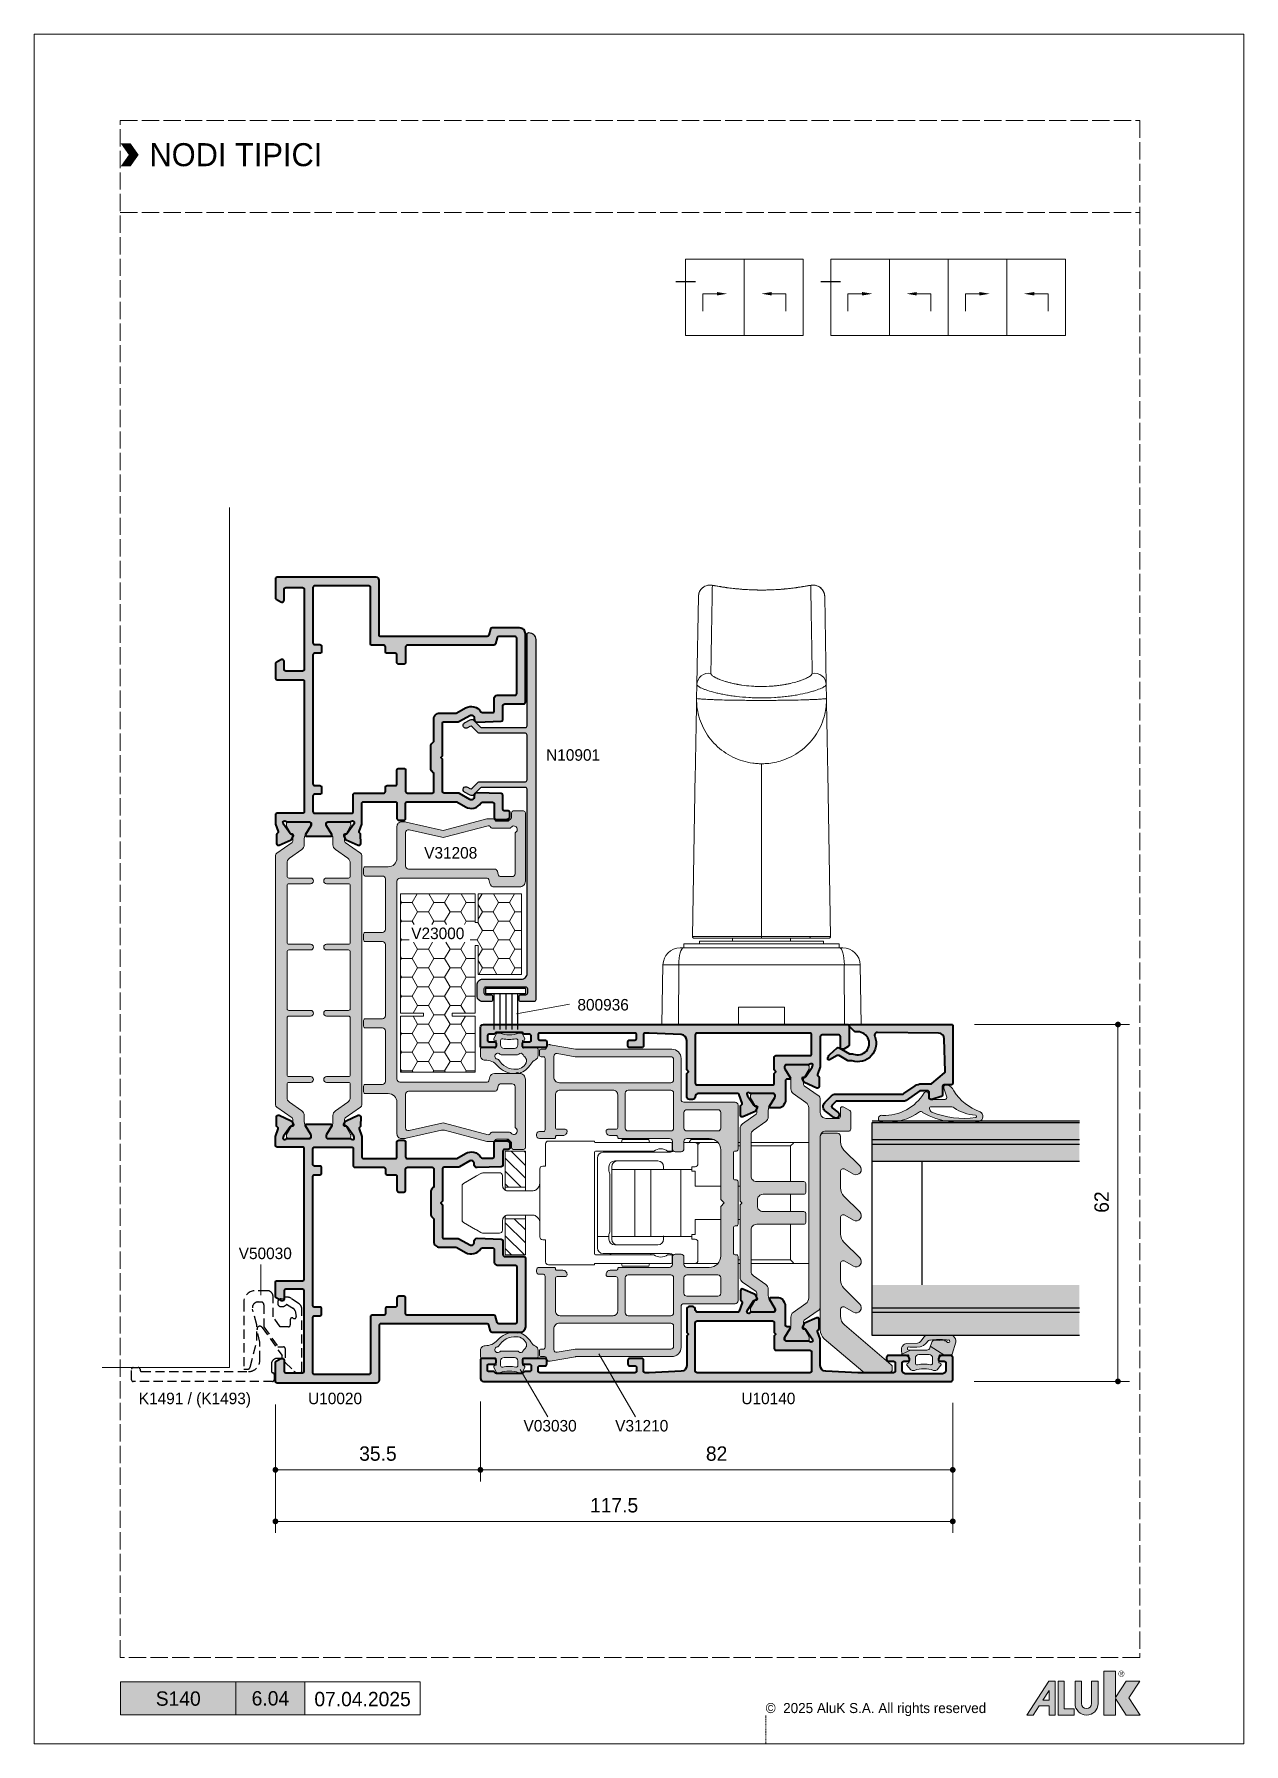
# Paper-space layout 'S6 04' of a CAD drawing. Header units: millimetres. Extents: x 204 to 414, y 51 to 348.
# The model-space entities are those that its viewports show. They can reach past a viewport. Long polylines and large blocks are cut down to what shows.
import ezdxf
from ezdxf.enums import TextEntityAlignment as Align

# ---------------------------------------------------------------- set-up
doc = ezdxf.new("R2010")
doc.units = ezdxf.units.MM
doc.header["$LTSCALE"] = 0.25
doc.header["$MEASUREMENT"] = 0
for name, pattern in [('ACAD_ISO02W100', [15, 12, -3]), ('CENTER', [2, 1.25, -0.25, 0.25, -0.25]), ('DOT2', [0.125, 0, -0.125]), ('HIDDEN', [9.525, 6.35, -3.175])]:
    doc.linetypes.add(name, pattern=pattern)
doc.layers.get('0').update_dxf_attribs({"lineweight": 5})
doc.layers.get('Defpoints').update_dxf_attribs({"lineweight": 5})
for name, color, linetype, lineweight in [('01_Accessories', 102, 'Continuous', 9), ('01_Aluminum', 4, 'Continuous', 40), ('01_Axis', 1, 'CENTER', 15), ('01_Dimension', 251, 'Continuous', 9), ('01_External Border', 150, 'Continuous', 20), ('01_Fill Glass', 254, 'Continuous', 0), ('01_Fill Plastic', 253, 'Continuous', 0), ('01_Fill Polyamide', 10, 'Continuous', 0), ('01_Fill Various', 137, 'Continuous', 5), ('01_Glazing', 6, 'Continuous', 25), ('01_Plastic', 3, 'Continuous', 20), ('01_Polyamide', 201, 'Continuous', 20), ('01_Text', 40, 'Continuous', 25), ('01_Thin line', 8, 'Continuous', 9)]:
    doc.layers.add(name, color=color, linetype=linetype, lineweight=lineweight)
for name, color, linetype in [('01_ALUK Logo', 7, 'Continuous'), ('FINE', 7, 'Continuous'), ('GOMMA', 3, 'Continuous'), ('GROSSA', 4, 'Continuous'), ('NASC', 7, 'HIDDEN'), ('QUOTE', 254, 'Continuous'), ('VETRO', 6, 'Continuous')]:
    doc.layers.add(name, color=color, linetype=linetype)
for name, color, linetype, lineweight, true_color in [('01_Fill 2°material', 7, 'Continuous', 0, 0xbfbfbf), ('01_Fill Aluminum', 7, 'Continuous', 0, 0xdcdcdc), ('01_Fill Border Red', 7, 'Continuous', 20, 0xe2001a), ('01_Text [White]', 7, 'Continuous', 25, 0xffffff)]:
    doc.layers.add(name, color=color, linetype=linetype, lineweight=lineweight, true_color=true_color)
doc.layers.add('01_Fill Border Grey', color=7, linetype='Continuous', true_color=0x555655)
doc.layers.add('02_Block Frame', color=7, linetype='Continuous', lineweight=5, true_color=0xe2001a, plot=False)
doc.layers.add('02_Layout Grid', color=252, linetype='DOT2', lineweight=5, plot=False, transparency=0.5)
doc.styles.add('ALUK Main&Secondary Titles', font='GOTHIC.TTF')
doc.styles.add('Aluk Text', font='GOTHIC.TTF')
doc.styles.get("Standard").update_dxf_attribs({"font": 'arial.ttf'})
doc.dimstyles.new('ALUK Manual 1-1', dxfattribs={"dimtxt": 2.5, "dimasz": 1, "dimexe": 2, "dimexo": 4, "dimgap": 1.5, "dimtad": 3, "dimdec": 1, "dimdsep": 46, "dimtxsty": 'Aluk Text', "dimblk": 'DOT', "dimcen": 0, "dimclrd": 256, "dimclre": 256, "dimclrt": 2, "dimaunit": 1, "dimadec": 0, "dimazin": 0, "dimtfac": 0.7, "dimtdec": 1, "dimtmove": 0, "dimatfit": 3, "dimldrblk": 'DOT', "dimfxl": 1, "dimtolj": 2, "dimlwd": -1, "dimlwe": -1, "dimarcsym": 0})

psp = doc.layouts.new('S6 04')

msp = doc.modelspace()

# ---------------------------------------------------------------- texts
at = {"layer": '01_Text', "style": 'Aluk Text'}
for s, p in [('N10901', (868.874, 170.782)), ('V31208', (847.695, 153.785)), ('V23000', (845.451, 139.792)), ('800936', (874.304, 127.392)), ('V50030', (815.499, 84.201)), ('K1491 / (K1493)', (798.147, 58.998)), ('U10020', (827.547, 58.998)), ('U10140', (902.772, 58.998)), ('V03030', (864.951, 54.256)), ('V31210', (880.86, 54.256))]:
    msp.add_text(s, height=2, dxfattribs=at).set_placement(p)
at = {"layer": '01_Text', "insert": (800, 276.04), "char_height": 4, "attachment_point": 4, "style": 'ALUK Main&Secondary Titles'}
msp.add_mtext_dynamic_manual_height_columns('NODI TIPICI', width=120.62971, gutter_width=15, heights=[0], dxfattribs=at)
at = {"layer": '01_Text', "style": 'ALUK Main&Secondary Titles'}
msp.add_attdef('07.04.2025', text='', height=2.5, dxfattribs=at).set_placement((837.001, 7.771), align=Align.MIDDLE)
at = {"layer": '01_Text [White]', "color": 7, "ltscale": 0.25, "true_color": 0xffffff, "style": 'Aluk Text'}
msp.add_attdef('6.04', text='', height=2.5, dxfattribs=at).set_placement((821.001, 7.903), align=Align.MIDDLE)

# ---------------------------------------------------------------- blocks, each defined once
blk = doc.blocks.new('serie_')
at = {"layer": '01_Text [White]', "color": 7, "true_color": 0xffffff, "insert": (10, -2.87), "char_height": 2.5, "attachment_point": 5, "style": 'ALUK Main&Secondary Titles'}
blk.add_mtext_dynamic_manual_height_columns('S140', width=20, gutter_width=12.5, heights=[0], dxfattribs=at)
blk = doc.blocks.new('U10020')
at = {"layer": '01_Fill Aluminum', "ltscale": 0.25}
h = blk.add_hatch(color=256, dxfattribs=at)
h.dxf.hatch_style = 1
h.paths.add_polyline_path([(42.01, 40.4), (42.1, 40.32), (42.1, 40.19), (42.1, 38.32, -0.414214), (41.8, 38.02), (39.4, 38.02, 0.414214), (39.1, 37.72), (39.1, 35.95, 0.255626), (39.24, 35.7, -0.400766), (39.89, 33.02), (39.04, 31.54, 0.131652), (39, 31.39), (39, 22.92, 0.414214), (39.3, 22.62), (41.9, 22.62, -0.414214), (42.2, 22.32), (42.2, 21.42, -0.414214), (41.9, 21.12), (39.3, 21.12, 0.414214), (39, 20.82), (39, 15.32, 0.414214), (39.3, 15.02), (42.82, 15.02), (44.17, 14.53, 0.403068), (44.47, 14.66, -0.303768), (44.68, 14.81), (46.26, 14.82, -0.544467), (46.54, 14.4), (45.54, 12.19), (44.94, 11.9, -0.57735), (44.65, 12.1), (44.66, 12.21, 0.267949), (44.53, 12.48), (42.9, 13.61), (42.72, 13.69, 1.040241), (42.5, 13.13), (42.5, 9.12, 0.414214), (42.8, 8.82, 0.357087), (43.18, 8.86), (44.69, 9.79, -0.585524), (45, 9.62), (45, 5.42, -0.585524), (44.69, 5.25), (43.18, 6.17, 0.137872), (43.02, 6.22, 1.002279), (42.5, 5.92), (42.5, 1.9, 1.141737), (42.77, 1.37), (44.53, 2.55, 0.339027), (44.66, 2.89, -0.655653), (44.94, 3.13), (45.54, 2.84), (46.54, 0.64, -0.548619), (46.26, 0.21), (44.68, 0.22, -0.294413), (44.47, 0.36), (44.46, 0.38, 0.392793), (44.17, 0.5), (42.82, 0.02), (41.3, 0.02, -0.414214), (41, 0.32), (41, 4.72, 0.414214), (40.7, 5.02), (18.1, 5.02, 0.414214), (17.8, 4.72), (17.8, 0.32, -0.414214), (17.5, 0.02), (14.9, 0.02), (14.34, 1.06, -0.582971), (14.6, 1.52), (16, 1.52, 0.414214), (16.3, 1.82), (16.3, 4.72, 0.414214), (16, 5.02), (2.1, 5.02, 0.414214), (1.8, 4.72), (1.8, 1.82, 0.414214), (2.1, 1.52), (4, 1.52, -0.414214), (4.3, 1.22), (4.3, 1.02), (3.7, 0.02), (0.3, 0.02, -0.414214), (0, 0.32), (0, 17.52, -0.414214), (0.5, 18.02), (10, 18.02, 0.414214), (10.3, 18.32), (10.3, 36.79, 0.339454), (10.08, 37.08), (9.02, 37.36, -0.339454), (8.8, 37.65), (8.8, 42.42, -0.414214), (9.8, 43.42), (21.7, 43.42, -0.414214), (22, 43.12), (22, 39.82, 0.414214), (22.3, 39.52), (24.71, 39.52, -0.404026), (25.01, 39.23), (25.16, 35.03, -0.424475), (24.66, 34.52), (24.44, 34.52, 0.57735), (24.01, 33.77), (25.1, 31.87), (25.1, 29.32, 0.414214), (25.4, 29.02), (31, 29.02), (31.3, 28.72), (31.6, 29.02), (37.2, 29.02, 0.414214), (37.5, 29.32), (37.5, 31.87), (38.59, 33.77, 0.691105), (38.05, 34.53, -0.488814), (37.44, 35.03), (37.59, 39.23, -0.404026), (37.89, 39.52), (40.3, 39.52, 0.414214), (40.6, 39.82), (40.6, 40.42, -0.414214), (40.9, 40.72), (41.7, 40.72)])
h.paths.add_polyline_path([(41, 6.82, -0.414214), (40.7, 6.52), (38, 6.52, -0.414214), (37.7, 6.82), (37.7, 7.72, 0.414214), (37.4, 8.02), (36.5, 8.02, 0.414214), (36.2, 7.72), (36.2, 6.82, -0.414214), (35.9, 6.52), (13.5, 6.52, -0.414214), (13.2, 6.82), (13.2, 7.72, 0.414214), (12.9, 8.02), (12, 8.02, 0.414214), (11.7, 7.72), (11.7, 6.82, -0.414214), (11.4, 6.52), (1.8, 6.52, -0.414214), (1.5, 6.82), (1.5, 16.22, -0.414214), (1.8, 16.52), (11.5, 16.52, 0.414214), (11.8, 16.82), (11.8, 18.82, -0.414214), (12.1, 19.12), (12.9, 19.12, 0.414214), (13.2, 19.42), (13.2, 20.82, -0.414214), (13.5, 21.12), (14.8, 21.12, 0.414214), (15.1, 21.42), (15.1, 22.32, 0.414214), (14.8, 22.62), (12.1, 22.62, -0.414214), (11.8, 22.92), (11.8, 37.94, 0.339454), (11.58, 38.23), (10.52, 38.51, -0.339454), (10.3, 38.8), (10.3, 41.62, -0.414214), (10.6, 41.92), (20.2, 41.92, -0.414214), (20.5, 41.62), (20.5, 38.52, 0.414214), (21, 38.02), (23.2, 38.02, -0.414214), (23.5, 37.72), (23.5, 35.78, 0.424193), (22.71, 33.02), (23.6, 31.47), (23.6, 28.52, 0.414214), (24.6, 27.52), (28.55, 27.52), (28.96, 27.1, 0.198912), (29.17, 27.02), (33.42, 27.02, 0.558605), (33.88, 27.26, -0.375828), (34.17, 27.52), (37.2, 27.52, -0.414214), (37.5, 27.22), (37.5, 22.92, -0.414214), (37.2, 22.62), (33.5, 22.62, 0.414214), (33.2, 22.32), (33.2, 21.42, 0.414214), (33.5, 21.12), (35.9, 21.12, -0.414214), (36.2, 20.82), (36.2, 19.42, 0.414214), (36.5, 19.12), (37.2, 19.12, -0.414214), (37.5, 18.82), (37.5, 13.82, 0.414214), (37.8, 13.52), (40.7, 13.52, -0.414214), (41, 13.22)], flags=16)
h.paths.add_polyline_path([(98.3, 40.72), (99.1, 40.72, -0.414214), (99.4, 40.42), (99.4, 39.82, 0.414214), (99.7, 39.52), (102.11, 39.52, -0.404026), (102.41, 39.23), (102.56, 35.03, -0.424475), (102.06, 34.52), (101.84, 34.52, 0.57735), (101.41, 33.77), (102.5, 31.87), (102.5, 29.32, 0.414214), (102.8, 29.02), (108.4, 29.02), (108.7, 28.72), (109, 29.02), (114.6, 29.02, 0.414214), (114.9, 29.32), (114.9, 31.87), (115.99, 33.77, 0.691105), (115.45, 34.53, -0.488814), (114.84, 35.03), (114.99, 39.23, -0.404026), (115.29, 39.52), (117.7, 39.52, 0.414214), (118, 39.82), (118, 43.12, -0.414214), (118.3, 43.42), (130.2, 43.42, -0.414214), (131.2, 42.42), (131.2, 37.65, -0.339454), (130.98, 37.36), (129.92, 37.08, 0.339454), (129.7, 36.79), (129.7, 18.32, 0.414214), (130, 18.02), (139.5, 18.02, -0.414214), (140, 17.52), (140, 0.32, -0.414214), (139.7, 0.02), (136.3, 0.02), (135.74, 1.06, -0.582971), (136, 1.52), (137.9, 1.52, 0.414214), (138.2, 1.82), (138.2, 4.72, 0.414214), (137.9, 5.02), (124, 5.02, 0.414214), (123.7, 4.72), (123.7, 1.82, 0.414214), (124, 1.52), (125.4, 1.52, -0.414214), (125.7, 1.22), (125.7, 1.02), (125.1, 0.02), (122.5, 0.02, -0.414214), (122.2, 0.32), (122.2, 4.72, 0.414214), (121.9, 5.02), (99.3, 5.02, 0.414214), (99, 4.72), (99, 0.32, -0.414214), (98.7, 0.02), (97.18, 0.02), (95.83, 0.5, 0.403068), (95.53, 0.37, -0.303768), (95.31, 0.22), (93.73, 0.21, -0.544467), (93.46, 0.63), (94.45, 2.84), (95.06, 3.13, -0.57735), (95.35, 2.93), (95.34, 2.82, 0.267949), (95.47, 2.55), (97.09, 1.42), (97.28, 1.34, 1.040241), (97.5, 1.9), (97.5, 5.92, 0.414214), (97.2, 6.22, 0.357087), (96.82, 6.17), (95.3, 5.25, -0.585524), (95, 5.42), (95, 9.62, -0.585524), (95.3, 9.79), (96.82, 8.86, 0.137872), (96.98, 8.82, 1.002279), (97.5, 9.12), (97.5, 13.13, 1.141737), (97.23, 13.66), (95.47, 12.48, 0.339027), (95.34, 12.14, -0.655653), (95.06, 11.9), (94.45, 12.19), (93.46, 14.4, -0.548619), (93.73, 14.82), (95.31, 14.81, -0.294413), (95.53, 14.67), (95.53, 14.66, 0.392793), (95.83, 14.53), (97.18, 15.02), (100.7, 15.02, 0.414214), (101, 15.32), (101, 20.82, 0.414214), (100.7, 21.12), (98.1, 21.12, -0.414214), (97.8, 21.42), (97.8, 22.32, -0.414214), (98.1, 22.62), (100.7, 22.62, 0.414214), (101, 22.92), (101, 31.39, 0.131652), (100.96, 31.54), (100.11, 33.02, -0.400766), (100.76, 35.7, 0.255626), (100.9, 35.95), (100.9, 37.72, 0.414214), (100.6, 38.02), (98.2, 38.02, -0.414214), (97.9, 38.32), (97.9, 40.19), (97.9, 40.32), (97.99, 40.4)])
h.paths.add_polyline_path([(99, 13.22, -0.414214), (99.3, 13.52), (102.2, 13.52, 0.414214), (102.5, 13.82), (102.5, 18.82, -0.414214), (102.8, 19.12), (103.5, 19.12, 0.414214), (103.8, 19.42), (103.8, 20.82, -0.414214), (104.1, 21.12), (106.5, 21.12, 0.414214), (106.8, 21.42), (106.8, 22.32, 0.414214), (106.5, 22.62), (102.8, 22.62, -0.414214), (102.5, 22.92), (102.5, 27.22, -0.414214), (102.8, 27.52), (105.95, 27.52), (106.36, 27.1, 0.198912), (106.57, 27.02), (110.82, 27.02, 0.558605), (111.28, 27.26, -0.375828), (111.57, 27.52), (115.4, 27.52, 0.414214), (116.4, 28.52), (116.4, 31.47), (117.29, 33.02, 0.424193), (116.5, 35.78), (116.5, 37.72, -0.414214), (116.8, 38.02), (119, 38.02, 0.414214), (119.5, 38.52), (119.5, 41.62, -0.414214), (119.8, 41.92), (129.4, 41.92, -0.414214), (129.7, 41.62), (129.7, 38.8, -0.339454), (129.48, 38.51), (128.42, 38.23, 0.339454), (128.2, 37.94), (128.2, 22.92, -0.414214), (127.9, 22.62), (125.2, 22.62, 0.414214), (124.9, 22.32), (124.9, 21.42, 0.414214), (125.2, 21.12), (126.5, 21.12, -0.414214), (126.8, 20.82), (126.8, 19.42, 0.414214), (127.1, 19.12), (127.9, 19.12, -0.414214), (128.2, 18.82), (128.2, 16.82, 0.414214), (128.5, 16.52), (138.2, 16.52, -0.414214), (138.5, 16.22), (138.5, 6.82, -0.414214), (138.2, 6.52), (128.6, 6.52, -0.414214), (128.3, 6.82), (128.3, 7.72, 0.414214), (128, 8.02), (127.1, 8.02, 0.414214), (126.8, 7.72), (126.8, 6.82, -0.414214), (126.5, 6.52), (104.1, 6.52, -0.414214), (103.8, 6.82), (103.8, 7.72, 0.414214), (103.5, 8.02), (102.6, 8.02, 0.414214), (102.3, 7.72), (102.3, 6.82, -0.414214), (102, 6.52), (99.3, 6.52, -0.414214), (99, 6.82)], flags=16)
at = {"layer": '01_Fill Polyamide', "ltscale": 0.25}
h = blk.add_hatch(color=256, dxfattribs=at)
h.dxf.hatch_style = 1
h.paths.add_polyline_path([(92.05, 14.8, 0.243523), (91.65, 15.01), (48.35, 15.01, 0.243523), (47.94, 14.8), (46.06, 12.14, -0.243523), (45.81, 12.01), (45.38, 12.01, -0.131571), (44.78, 12.17), (43.2, 13.08, 0.131571), (43.1, 13.11), (42.9, 13.11, 0.414214), (42.5, 12.71), (42.5, 9.31, 0.414214), (42.9, 8.91), (43.1, 8.91, 0.131571), (43.2, 8.94), (44.78, 9.85, -0.131571), (45.38, 10.01), (46.49, 10.01, 0.243523), (47.3, 10.43), (48.83, 12.59, -0.243523), (49.64, 13.01), (51.95, 13.01, -0.414214), (52.25, 12.71), (52.25, 8.91, 1), (53.25, 8.91), (53.25, 12.71, -0.414214), (53.55, 13.01), (63.45, 13.01, -0.414214), (63.75, 12.71), (63.75, 8.91, 1), (64.75, 8.91), (64.75, 12.71, -0.414214), (65.05, 13.01), (74.95, 13.01, -0.414214), (75.25, 12.71), (75.25, 8.91, 1), (76.25, 8.91), (76.25, 12.71, -0.414214), (76.55, 13.01), (86.45, 13.01, -0.414214), (86.75, 12.71), (86.75, 8.91, 1), (87.75, 8.91), (87.75, 12.71, -0.414214), (88.05, 13.01), (90.35, 13.01, -0.243523), (91.17, 12.59), (92.69, 10.43, 0.243523), (93.51, 10.01), (94.61, 10.01, -0.131571), (95.21, 9.85), (96.79, 8.94, 0.131571), (96.89, 8.91), (97.1, 8.91, 0.414214), (97.5, 9.31), (97.5, 12.71, 0.414214), (97.1, 13.11), (96.89, 13.11, 0.131571), (96.79, 13.08), (95.21, 12.17, -0.131571), (94.61, 12.01), (94.18, 12.01, -0.243523), (93.94, 12.14)])
h = blk.add_hatch(color=256, dxfattribs=at)
h.dxf.hatch_style = 1
h.paths.add_polyline_path([(93.94, 2.9, -0.243523), (94.18, 3.03), (94.61, 3.03, -0.131571), (95.21, 2.87), (96.79, 1.96, 0.131571), (96.89, 1.93), (97.1, 1.93, 0.414214), (97.5, 2.33), (97.5, 5.73, 0.414214), (97.1, 6.13), (96.89, 6.13, 0.131571), (96.79, 6.11), (95.21, 5.19, -0.131571), (94.61, 5.03), (93.51, 5.03, 0.243523), (92.69, 4.61), (91.17, 2.45, -0.243523), (90.35, 2.03), (88.05, 2.03, -0.414214), (87.75, 2.33), (87.75, 6.13, 1), (86.75, 6.13), (86.75, 2.33, -0.414214), (86.45, 2.03), (76.55, 2.03, -0.414214), (76.25, 2.33), (76.25, 6.13, 1), (75.25, 6.13), (75.25, 2.33, -0.414214), (74.95, 2.03), (65.05, 2.03, -0.414214), (64.75, 2.33), (64.75, 6.13, 1), (63.75, 6.13), (63.75, 2.33, -0.414214), (63.45, 2.03), (53.55, 2.03, -0.414214), (53.25, 2.33), (53.25, 6.13, 1), (52.25, 6.13), (52.25, 2.33, -0.414214), (51.95, 2.03), (49.64, 2.03, -0.243523), (48.83, 2.45), (47.3, 4.61, 0.243523), (46.49, 5.03), (45.38, 5.03, -0.131571), (44.78, 5.19), (43.2, 6.11, 0.131571), (43.1, 6.13), (42.9, 6.13, 0.414214), (42.5, 5.73), (42.5, 2.33, 0.414214), (42.9, 1.93), (43.1, 1.93, 0.131571), (43.2, 1.96), (44.78, 2.87, -0.131571), (45.38, 3.03), (45.81, 3.03, -0.243523), (46.06, 2.9), (47.94, 0.24, 0.243523), (48.35, 0.03), (91.65, 0.03, 0.243523), (92.05, 0.24)])
at = {"layer": '01_Aluminum'}
for points in [[(42.01, 40.4, -0.198912), (42.1, 40.19), (42.1, 40.32), (42.01, 40.4), (41.79, 40.63, 0.198912), (41.57, 40.72), (40.9, 40.72, 0.414214), (40.6, 40.42), (40.6, 39.82, -0.414214), (40.3, 39.52), (37.89, 39.52, 0.404026), (37.59, 39.23), (37.44, 35.03, 0.424475), (37.94, 34.52), (38.16, 34.52, -0.57735), (38.59, 33.77), (37.57, 31.99, 0.131652), (37.5, 31.74), (37.5, 29.32, -0.414214), (37.2, 29.02), (31.6, 29.02), (31.3, 28.72), (31, 29.02), (25.4, 29.02, -0.414214), (25.1, 29.32), (25.1, 31.74, 0.131652), (25.03, 31.99), (24.01, 33.77, -0.57735), (24.44, 34.52), (24.66, 34.52, 0.424475), (25.16, 35.03), (25.01, 39.23, 0.404026), (24.71, 39.52), (22.3, 39.52, -0.414214), (22, 39.82), (22, 43.12, 0.414214), (21.7, 43.42), (9.8, 43.42, 0.414214), (8.8, 42.42), (8.8, 37.65, 0.339454), (9.02, 37.36), (10.08, 37.08, -0.339454), (10.3, 36.79), (10.3, 18.32, -0.414214), (10, 18.02), (0.5, 18.02, 0.414214), (0, 17.52), (0, 0.32, 0.414214), (0.3, 0.02), (3.53, 0.02, 0.263447), (3.79, 0.16), (4.26, 0.95, 0.135933), (4.3, 1.1), (4.3, 1.22, 0.414214), (4, 1.52), (2.1, 1.52, -0.414214), (1.8, 1.82), (1.8, 4.72, -0.414214), (2.1, 5.02), (16, 5.02, -0.414214), (16.3, 4.72), (16.3, 1.82, -0.414214), (16, 1.52), (14.6, 1.52, 0.414214), (14.3, 1.22), (14.3, 1.1, 0.135933), (14.34, 0.95), (14.81, 0.16, 0.263447), (15.07, 0.02), (17.5, 0.02, 0.414214), (17.8, 0.32), (17.8, 4.72, -0.414214), (18.1, 5.02), (40.7, 5.02, -0.414214), (41, 4.72), (41, 0.32, 0.414214), (41.3, 0.02), (42.77, 0.02, 0.086513), (42.87, 0.03), (44.17, 0.5, -0.392793), (44.46, 0.38), (44.47, 0.36, 0.294413), (44.68, 0.22), (46.26, 0.21, 0.548619), (46.54, 0.64), (45.59, 2.74, 0.177976), (45.44, 2.89), (44.94, 3.13, 0.57735), (44.65, 2.93), (44.66, 2.82, -0.267949), (44.53, 2.55), (42.9, 1.42), (42.72, 1.34, -0.85546), (42.4, 1.84, 0.213411), (42.5, 2.06), (42.5, 5.92, -0.414214), (42.8, 6.22), (43.02, 6.22, -0.137872), (43.18, 6.17), (44.69, 5.25, 0.585524), (45, 5.42), (45, 9.62, 0.585524), (44.69, 9.79), (43.18, 8.86, -0.137872), (43.02, 8.82), (42.8, 8.82, -0.414214), (42.5, 9.12), (42.5, 12.97, 0.213411), (42.4, 13.19, -0.85546), (42.72, 13.69), (42.9, 13.61), (44.53, 12.48, -0.267949), (44.66, 12.21), (44.65, 12.1, 0.57735), (44.94, 11.9), (45.44, 12.14, 0.177976), (45.59, 12.29), (46.54, 14.4, 0.548619), (46.26, 14.82), (44.68, 14.81, 0.294413), (44.47, 14.67), (44.46, 14.66, -0.392793), (44.17, 14.53), (42.87, 15, 0.086513), (42.77, 15.02), (39.3, 15.02, -0.414214), (39, 15.32), (39, 20.82, -0.414214), (39.3, 21.12), (41.9, 21.12, 0.414214), (42.2, 21.42), (42.2, 22.32, 0.414214), (41.9, 22.62), (39.3, 22.62, -0.414214), (39, 22.92), (39, 31.39, -0.131652), (39.04, 31.54), (39.89, 33.02, 0.400766), (39.24, 35.7, -0.255626), (39.1, 35.95), (39.1, 37.72, -0.414214), (39.4, 38.02), (41.8, 38.02, 0.414214), (42.1, 38.32), (42.1, 40.19)], [(97.99, 40.4, 0.198912), (97.9, 40.19), (97.9, 40.32), (97.99, 40.4), (98.21, 40.63, -0.198912), (98.42, 40.72), (99.1, 40.72, -0.414214), (99.4, 40.42), (99.4, 39.82, 0.414214), (99.7, 39.52), (102.11, 39.52, -0.404026), (102.41, 39.23), (102.56, 35.03, -0.424475), (102.06, 34.52), (101.84, 34.52, 0.57735), (101.41, 33.77), (102.43, 31.99, -0.131652), (102.5, 31.74), (102.5, 29.32, 0.414214), (102.8, 29.02), (108.4, 29.02), (108.7, 28.72), (109, 29.02), (114.6, 29.02, 0.414214), (114.9, 29.32), (114.9, 31.74, -0.131652), (114.97, 31.99), (115.99, 33.77, 0.57735), (115.56, 34.52), (115.34, 34.52, -0.424475), (114.84, 35.03), (114.99, 39.23, -0.404026), (115.29, 39.52), (117.7, 39.52, 0.414214), (118, 39.82), (118, 43.12, -0.414214), (118.3, 43.42), (130.2, 43.42, -0.414214), (131.2, 42.42), (131.2, 37.65, -0.339454), (130.98, 37.36), (129.92, 37.08, 0.339454), (129.7, 36.79), (129.7, 18.32, 0.414214), (130, 18.02), (139.5, 18.02, -0.414214), (140, 17.52), (140, 0.32, -0.414214), (139.7, 0.02), (136.47, 0.02, -0.263447), (136.21, 0.16), (135.74, 0.95, -0.135933), (135.7, 1.1), (135.7, 1.22, -0.414214), (136, 1.52), (137.9, 1.52, 0.414214), (138.2, 1.82), (138.2, 4.72, 0.414214), (137.9, 5.02), (124, 5.02, 0.414214), (123.7, 4.72), (123.7, 1.82, 0.414214), (124, 1.52), (125.4, 1.52, -0.414214), (125.7, 1.22), (125.7, 1.1, -0.135933), (125.66, 0.95), (125.19, 0.16, -0.263447), (124.93, 0.02), (122.5, 0.02, -0.414214), (122.2, 0.32), (122.2, 4.72, 0.414214), (121.9, 5.02), (99.3, 5.02, 0.414214), (99, 4.72), (99, 0.32, -0.414214), (98.7, 0.02), (97.23, 0.02, -0.086513), (97.13, 0.03), (95.83, 0.5, 0.392793), (95.53, 0.38), (95.53, 0.36, -0.294413), (95.31, 0.22), (93.73, 0.21, -0.548619), (93.46, 0.64), (94.41, 2.74, -0.177976), (94.55, 2.89), (95.06, 3.13, -0.57735), (95.35, 2.93), (95.34, 2.82, 0.267949), (95.47, 2.55), (97.09, 1.42), (97.28, 1.34, 0.85546), (97.6, 1.84, -0.213411), (97.5, 2.06), (97.5, 5.92, 0.414214), (97.2, 6.22), (96.98, 6.22, 0.137872), (96.82, 6.17), (95.3, 5.25, -0.585524), (95, 5.42), (95, 9.62, -0.585524), (95.3, 9.79), (96.82, 8.86, 0.137872), (96.98, 8.82), (97.2, 8.82, 0.414214), (97.5, 9.12), (97.5, 12.97, -0.213411), (97.6, 13.19, 0.85546), (97.28, 13.69), (97.09, 13.61), (95.47, 12.48, 0.267949), (95.34, 12.21), (95.35, 12.1, -0.57735), (95.06, 11.9), (94.55, 12.14, -0.177976), (94.41, 12.29), (93.46, 14.4, -0.548619), (93.73, 14.82), (95.31, 14.81, -0.294413), (95.53, 14.67), (95.53, 14.66, 0.392793), (95.83, 14.53), (97.13, 15, -0.086513), (97.23, 15.02), (100.7, 15.02, 0.414214), (101, 15.32), (101, 20.82, 0.414214), (100.7, 21.12), (98.1, 21.12, -0.414214), (97.8, 21.42), (97.8, 22.32, -0.414214), (98.1, 22.62), (100.7, 22.62, 0.414214), (101, 22.92), (101, 31.39, 0.131652), (100.96, 31.54), (100.11, 33.02, -0.400766), (100.76, 35.7, 0.255626), (100.9, 35.95), (100.9, 37.72, 0.414214), (100.6, 38.02), (98.2, 38.02, -0.414214), (97.9, 38.32), (97.9, 40.19)]]:
    blk.add_lwpolyline(points, format="xyb", dxfattribs=at)
for points in [[(11.8, 37.94), (11.8, 22.92, 0.414214), (12.1, 22.62), (14.8, 22.62, -0.414214), (15.1, 22.32), (15.1, 21.42, -0.414214), (14.8, 21.12), (13.5, 21.12, 0.414214), (13.2, 20.82), (13.2, 19.42, -0.414214), (12.9, 19.12), (12.1, 19.12, 0.414214), (11.8, 18.82), (11.8, 16.82, -0.414214), (11.5, 16.52), (1.8, 16.52, 0.414214), (1.5, 16.22), (1.5, 6.82, 0.414214), (1.8, 6.52), (11.4, 6.52, 0.414214), (11.7, 6.82), (11.7, 7.72, -0.414214), (12, 8.02), (12.9, 8.02, -0.414214), (13.2, 7.72), (13.2, 6.82, 0.414214), (13.5, 6.52), (35.9, 6.52, 0.414214), (36.2, 6.82), (36.2, 7.72, -0.414214), (36.5, 8.02), (37.4, 8.02, -0.414214), (37.7, 7.72), (37.7, 6.82, 0.414214), (38, 6.52), (40.7, 6.52, 0.414214), (41, 6.82), (41, 13.22, 0.414214), (40.7, 13.52), (37.8, 13.52, -0.414214), (37.5, 13.82), (37.5, 18.82, 0.414214), (37.2, 19.12), (36.5, 19.12, -0.414214), (36.2, 19.42), (36.2, 20.82, 0.414214), (35.9, 21.12), (33.5, 21.12, -0.414214), (33.2, 21.42), (33.2, 22.32, -0.414214), (33.5, 22.62), (37.2, 22.62, 0.414214), (37.5, 22.92), (37.5, 27.22, 0.414214), (37.2, 27.52), (34.17, 27.52, 0.198912), (33.96, 27.43), (33.64, 27.1, -0.198912), (33.42, 27.02), (29.17, 27.02, -0.198912), (28.96, 27.1), (28.64, 27.43, 0.198912), (28.42, 27.52), (24.6, 27.52, -0.414214), (23.6, 28.52), (23.6, 31.39, 0.131652), (23.56, 31.54), (22.71, 33.02, -0.400766), (23.36, 35.7, 0.255626), (23.5, 35.95), (23.5, 37.72, 0.414214), (23.2, 38.02), (21, 38.02, -0.414214), (20.5, 38.52), (20.5, 41.62, 0.414214), (20.2, 41.92), (10.6, 41.92, 0.414214), (10.3, 41.62), (10.3, 38.8, 0.339454), (10.52, 38.51), (11.58, 38.23, -0.339454)], [(128.2, 37.94), (128.2, 22.92, -0.414214), (127.9, 22.62), (125.2, 22.62, 0.414214), (124.9, 22.32), (124.9, 21.42, 0.414214), (125.2, 21.12), (126.5, 21.12, -0.414214), (126.8, 20.82), (126.8, 19.42, 0.414214), (127.1, 19.12), (127.9, 19.12, -0.414214), (128.2, 18.82), (128.2, 16.82, 0.414214), (128.5, 16.52), (138.2, 16.52, -0.414214), (138.5, 16.22), (138.5, 6.82, -0.414214), (138.2, 6.52), (128.6, 6.52, -0.414214), (128.3, 6.82), (128.3, 7.72, 0.414214), (128, 8.02), (127.1, 8.02, 0.414214), (126.8, 7.72), (126.8, 6.82, -0.414214), (126.5, 6.52), (104.1, 6.52, -0.414214), (103.8, 6.82), (103.8, 7.72, 0.414214), (103.5, 8.02), (102.6, 8.02, 0.414214), (102.3, 7.72), (102.3, 6.82, -0.414214), (102, 6.52), (99.3, 6.52, -0.414214), (99, 6.82), (99, 13.22, -0.414214), (99.3, 13.52), (102.2, 13.52, 0.414214), (102.5, 13.82), (102.5, 18.82, -0.414214), (102.8, 19.12), (103.5, 19.12, 0.414214), (103.8, 19.42), (103.8, 20.82, -0.414214), (104.1, 21.12), (106.5, 21.12, 0.414214), (106.8, 21.42), (106.8, 22.32, 0.414214), (106.5, 22.62), (102.8, 22.62, -0.414214), (102.5, 22.92), (102.5, 27.22, -0.414214), (102.8, 27.52), (105.82, 27.52, -0.198912), (106.04, 27.43), (106.36, 27.1, 0.198912), (106.57, 27.02), (110.82, 27.02, 0.198912), (111.04, 27.1), (111.36, 27.43, -0.198912), (111.57, 27.52), (115.4, 27.52, 0.414214), (116.4, 28.52), (116.4, 31.39, -0.131652), (116.44, 31.54), (117.29, 33.02, 0.400766), (116.64, 35.7, -0.255626), (116.5, 35.95), (116.5, 37.72, -0.414214), (116.8, 38.02), (119, 38.02, 0.414214), (119.5, 38.52), (119.5, 41.62, -0.414214), (119.8, 41.92), (129.4, 41.92, -0.414214), (129.7, 41.62), (129.7, 38.8, -0.339454), (129.48, 38.51), (128.42, 38.23, 0.339454)]]:
    blk.add_lwpolyline(points, format="xyb", close=True, dxfattribs=at)
at = {"layer": '01_Polyamide', "extrusion": (0, 0, -1)}
for points in [[(-74.95, 13.01), (-65.05, 13.01, -0.414214), (-64.75, 12.71), (-64.75, 8.91, 1), (-63.75, 8.91), (-63.75, 12.71, -0.414214), (-63.45, 13.01), (-53.55, 13.01, -0.414214), (-53.25, 12.71), (-53.25, 8.91, 1), (-52.25, 8.91), (-52.25, 12.71, -0.414214), (-51.95, 13.01), (-49.64, 13.01, -0.243523), (-48.83, 12.59), (-47.3, 10.43, 0.243523), (-46.49, 10.01), (-45.38, 10.01, -0.131571), (-44.78, 9.85), (-43.2, 8.94, 0.131571), (-43.1, 8.91), (-42.9, 8.91, 0.414214), (-42.5, 9.31), (-42.5, 12.71, 0.414214), (-42.9, 13.11), (-43.1, 13.11, 0.131571), (-43.2, 13.08), (-44.78, 12.17, -0.131571), (-45.38, 12.01), (-45.81, 12.01, -0.243523), (-46.06, 12.14), (-47.94, 14.8, 0.243523), (-48.35, 15.01), (-91.65, 15.01, 0.243523), (-92.05, 14.8), (-93.94, 12.14, -0.243523), (-94.18, 12.01), (-94.61, 12.01, -0.131571), (-95.21, 12.17), (-96.79, 13.08, 0.131571), (-96.89, 13.11), (-97.1, 13.11, 0.414214), (-97.5, 12.71), (-97.5, 9.31, 0.414214), (-97.1, 8.91), (-96.89, 8.91, 0.131571), (-96.79, 8.94), (-95.21, 9.85, -0.131571), (-94.61, 10.01), (-93.51, 10.01, 0.243523), (-92.69, 10.43), (-91.17, 12.59, -0.243523), (-90.35, 13.01), (-88.05, 13.01, -0.414214), (-87.75, 12.71), (-87.75, 8.91, 1), (-86.75, 8.91), (-86.75, 12.71, -0.414214), (-86.45, 13.01), (-76.55, 13.01, -0.414214), (-76.25, 12.71), (-76.25, 8.91, 1), (-75.25, 8.91), (-75.25, 12.71, -0.414214)], [(-74.95, 2.03), (-65.05, 2.03, 0.414214), (-64.75, 2.33), (-64.75, 6.13, -1), (-63.75, 6.13), (-63.75, 2.33, 0.414214), (-63.45, 2.03), (-53.55, 2.03, 0.414214), (-53.25, 2.33), (-53.25, 6.13, -1), (-52.25, 6.13), (-52.25, 2.33, 0.414214), (-51.95, 2.03), (-49.64, 2.03, 0.243523), (-48.83, 2.45), (-47.3, 4.61, -0.243523), (-46.49, 5.03), (-45.38, 5.03, 0.131571), (-44.78, 5.19), (-43.2, 6.11, -0.131571), (-43.1, 6.13), (-42.9, 6.13, -0.414214), (-42.5, 5.73), (-42.5, 2.33, -0.414214), (-42.9, 1.93), (-43.1, 1.93, -0.131571), (-43.2, 1.96), (-44.78, 2.87, 0.131571), (-45.38, 3.03), (-45.81, 3.03, 0.243523), (-46.06, 2.9), (-47.94, 0.24, -0.243523), (-48.35, 0.03), (-91.65, 0.03, -0.243523), (-92.05, 0.24), (-93.94, 2.9, 0.243523), (-94.18, 3.03), (-94.61, 3.03, 0.131571), (-95.21, 2.87), (-96.79, 1.96, -0.131571), (-96.89, 1.93), (-97.1, 1.93, -0.414214), (-97.5, 2.33), (-97.5, 5.73, -0.414214), (-97.1, 6.13), (-96.89, 6.13, -0.131571), (-96.79, 6.11), (-95.21, 5.19, 0.131571), (-94.61, 5.03), (-93.51, 5.03, -0.243523), (-92.69, 4.61), (-91.17, 2.45, 0.243523), (-90.35, 2.03), (-88.05, 2.03, 0.414214), (-87.75, 2.33), (-87.75, 6.13, -1), (-86.75, 6.13), (-86.75, 2.33, 0.414214), (-86.45, 2.03), (-76.55, 2.03, 0.414214), (-76.25, 2.33), (-76.25, 6.13, -1), (-75.25, 6.13), (-75.25, 2.33, 0.414214)]]:
    blk.add_lwpolyline(points, format="xyb", close=True, dxfattribs=at)
blk = doc.blocks.new('U10140')
at = {"layer": '01_Fill Aluminum', "ltscale": 0.25}
h = blk.add_hatch(color=256, dxfattribs=at)
h.dxf.hatch_style = 1
h.paths.add_polyline_path([(28.2, -8.5), (27.9, -8.2), (28.2, -7.9), (28.2, -2.75, -0.400839), (29.15, -1.75), (34.7, -1.5), (35.4, -1.5, -0.414214), (35.7, -1.8), (35.7, -3.7, 0.414214), (36, -4), (38.1, -4, 0.414214), (38.4, -3.7), (38.4, -3, 0.414214), (38.1, -2.7), (37.2, -2.7, -0.414214), (36.9, -2.4), (36.9, -1.8, -0.414214), (37.2, -1.5), (53.7, -1.5, -0.414214), (54, -1.8), (54, -2.4, -0.414214), (53.7, -2.7), (52.8, -2.7, 0.414214), (52.5, -3), (52.5, -3.7, 0.414214), (52.8, -4), (56.4, -4, 0.414214), (56.7, -3.7), (56.7, -3.3, 0.414214), (56.4, -3), (55.5, -3, -0.414214), (55.2, -2.7), (55.2, -2, -0.414214), (55.5, -1.7), (56.25, -1.7, 0.267949), (56.51, -1.55, -0.267949), (56.77, -1.4), (61.23, -1.4, -0.267949), (61.49, -1.55, 0.267949), (61.75, -1.7), (62.5, -1.7, -0.414214), (62.8, -2), (62.8, -2.7, -0.414214), (62.5, -3), (61.6, -3, 0.414214), (61.3, -3.3), (61.3, -3.7, 0.414214), (61.6, -4), (63.7, -4, 0.414214), (64, -3.7), (64, -0.5, 0.414214), (63.5, 0), (0.3, 0, 0.414214), (0, -0.3), (0, -3.55, 0.267949), (0.15, -3.81), (0.93, -4.26, 0.131652), (1.08, -4.3, 0.569051), (1.5, -4), (1.5, -2.1, -0.414214), (1.8, -1.8), (4.7, -1.8, -0.414214), (5, -2.1), (5, -7.27, 0.086513), (5.02, -7.37), (5.49, -8.67, -0.392793), (5.36, -8.97), (5.34, -8.97, 0.294413), (5.21, -9.19), (5.2, -10.76, 0.548619), (5.62, -11.04), (7.73, -10.09, 0.177976), (7.87, -9.95), (8.11, -9.44, 0.717549), (7.87, -9.15, -0.329769), (7.53, -9.03), (6.41, -7.4), (6.33, -7.22, -0.855531), (6.82, -6.9, 0.213411), (7.05, -7), (10.9, -7, -0.414214), (11.2, -7.3), (11.2, -7.61), (10.23, -9.2, 0.585524), (10.4, -9.5), (10.75, -9.5, -0.414214), (11.05, -9.8), (11.05, -13.21, 0.181148), (11.3, -13.87, 0.307022), (12.22, -14.5), (13.65, -14.5, 0.585524), (13.82, -14.2), (12.85, -12.61), (12.85, -12.3, -0.414214), (13.15, -12), (17, -12, 0.213411), (17.23, -11.9, -0.85546), (17.72, -12.22), (17.64, -12.4), (16.52, -14.03, -0.267949), (16.25, -14.16), (16.13, -14.15, 0.57735), (15.94, -14.44), (16.18, -14.95, 0.177976), (16.32, -15.09), (18.43, -16.04, 0.544467), (18.85, -15.76), (18.84, -14.19, 0.303984), (18.7, -13.97, -0.402738), (18.56, -13.67), (19.09, -12.2, -0.316363), (19.38, -12), (26.2, -12, -0.414214), (26.7, -12.5, 0.414214), (27.2, -13), (27.7, -13, 0.414214), (28.2, -12.5)])
h.paths.add_polyline_path([(26.4, -10.5), (13.3, -10.5, -0.414214), (13, -10.2), (13, -8.5), (12.7, -8.2), (13, -7.9), (13, -5.7, 0.414214), (12.7, -5.4), (6.8, -5.4, -0.414214), (6.5, -5.1), (6.5, -1.8, -0.414214), (6.8, -1.5), (26.4, -1.5, -0.414214), (26.7, -1.8), (26.7, -10.2, -0.414214)], flags=16)
h.paths.add_polyline_path([(64, -58.3, 0.414214), (63.7, -58), (61.6, -58, 0.414214), (61.3, -58.3), (61.3, -58.7, 0.414214), (61.6, -59), (62.5, -59, -0.414214), (62.8, -59.3), (62.8, -60, -0.414214), (62.5, -60.3), (61.75, -60.3, 0.267949), (61.49, -60.45, -0.267949), (61.23, -60.6), (56.77, -60.6, -0.267949), (56.51, -60.45, 0.267949), (56.25, -60.3), (55.5, -60.3, -0.414214), (55.2, -60), (55.2, -59.3, -0.414214), (55.5, -59), (56.4, -59, 0.414214), (56.7, -58.7), (56.7, -58.3, 0.414214), (56.4, -58), (52.8, -58, 0.414214), (52.5, -58.3), (52.5, -59, 0.414214), (52.8, -59.3), (53.7, -59.3, -0.414214), (54, -59.6), (54, -60.2, -0.414214), (53.7, -60.5), (37.2, -60.5, -0.414214), (36.9, -60.2), (36.9, -59.6, -0.414214), (37.2, -59.3), (38.1, -59.3, 0.414214), (38.4, -59), (38.4, -58.3, 0.414214), (38.1, -58), (36, -58, 0.414214), (35.7, -58.3), (35.7, -60.2, -0.414214), (35.4, -60.5), (34.7, -60.5), (29.15, -60.25, -0.400839), (28.2, -59.25), (28.2, -54.1), (27.9, -53.8), (28.2, -53.5), (28.2, -49.5, 0.414214), (27.7, -49), (27.2, -49, 0.414214), (26.7, -49.5, -0.414214), (26.2, -50), (19.38, -50, -0.316363), (19.09, -49.8), (18.56, -48.33, -0.392793), (18.69, -48.03), (18.7, -48.03, 0.294413), (18.84, -47.81), (18.85, -46.24, 0.548619), (18.43, -45.96), (16.32, -46.91, 0.177976), (16.18, -47.05), (15.94, -47.56, 0.717549), (16.18, -47.85, -0.329769), (16.52, -47.97), (17.64, -49.6), (17.72, -49.78, -0.855531), (17.23, -50.1, 0.213411), (17, -50), (13.15, -50, -0.414214), (12.85, -49.7), (12.85, -49.39), (13.82, -47.8, 0.585524), (13.65, -47.5), (12.22, -47.5, 0.307022), (11.3, -48.13, 0.181148), (11.05, -48.79), (11.05, -52.2, -0.414214), (10.75, -52.5), (10.4, -52.5, 0.585524), (10.23, -52.8), (11.2, -54.39), (11.2, -54.7, -0.414214), (10.9, -55), (7.05, -55, 0.213411), (6.82, -55.1, -0.85546), (6.33, -54.78), (6.41, -54.6), (7.53, -52.97, -0.267949), (7.8, -52.84), (7.92, -52.85, 0.57735), (8.11, -52.56), (7.87, -52.05, 0.177976), (7.73, -51.91), (5.62, -50.96, 0.544467), (5.2, -51.24), (5.21, -52.81, 0.303984), (5.35, -53.03, -0.402738), (5.49, -53.33), (5.02, -54.63, 0.086513), (5, -54.73), (5, -59.25, -0.400839), (4.05, -60.25), (-1.5, -60.5), (-7.7, -60.5, -0.414214), (-8, -60.2), (-8, -58.8, -0.414214), (-7.7, -58.5), (-6.8, -58.5, 0.414214), (-6.5, -58.2), (-6.5, -57.8, 0.414214), (-6.8, -57.5), (-9.8, -57.5, 0.414214), (-10.5, -58.2, 0.414214), (-10.2, -58.5), (-9.5, -58.5, -0.414214), (-9.2, -58.8), (-9.2, -60, -0.414214), (-9.9, -60.7), (-16.1, -60.7, -0.414214), (-16.8, -60), (-16.8, -58.8, -0.414214), (-16.5, -58.5), (-15.8, -58.5, 0.414214), (-15.5, -58.2, 0.414214), (-16.2, -57.5), (-17.7, -57.5, 0.414214), (-18, -57.8), (-18, -61.7, 0.414214), (-17.7, -62), (63.5, -62, 0.414214), (64, -61.5)])
h.paths.add_polyline_path([(26.4, -60.5), (6.8, -60.5, -0.414214), (6.5, -60.2), (6.5, -56.9, -0.414214), (6.8, -56.6), (12.7, -56.6, 0.414214), (13, -56.3), (13, -54.1), (12.7, -53.8), (13, -53.5), (13, -51.8, -0.414214), (13.3, -51.5), (26.4, -51.5, -0.414214), (26.7, -51.8), (26.7, -60.2, -0.414214)], flags=16)
at = {"layer": '01_Fill Polyamide', "ltscale": 0.25}
h = blk.add_hatch(color=256, dxfattribs=at)
h.dxf.hatch_style = 1
h.paths.add_polyline_path([(7.01, -14.5, -0.243523), (7.52, -13.52), (9.69, -11.99, 0.243523), (10.11, -11.17), (10.11, -9.71, -0.131571), (10.27, -9.11), (11.08, -7.71, 0.131571), (11.11, -7.61), (11.11, -7.4, 0.414214), (10.71, -7), (7.31, -7, 0.414214), (6.91, -7.4), (6.91, -7.61, 0.131571), (6.94, -7.71), (7.75, -9.11, -0.131571), (7.91, -9.71), (7.91, -10.4, -0.243523), (7.78, -10.64), (5.22, -12.45, 0.243523), (5.01, -12.86), (5.01, -15.3, -0.414214), (4.01, -16.3), (1.81, -16.3, -0.414214), (1.51, -16), (1.51, -14.6, 0.474297), (1.15, -14.31, 0.183081), (0.94, -14.34), (-0.14, -14.96, 0.267949), (-0.29, -15.22), (-0.29, -18.2, 0.414214), (0.01, -18.5), (4.01, -18.5, -0.414214), (5.01, -19.5), (5.01, -49.14, 0.243523), (5.22, -49.55), (7.78, -51.36, -0.243523), (7.91, -51.6), (7.91, -52.29, -0.131571), (7.75, -52.89), (6.94, -54.29, 0.131571), (6.91, -54.39), (6.91, -54.6, 0.414214), (7.31, -55), (10.71, -55, 0.414214), (11.11, -54.6), (11.11, -54.39, 0.131571), (11.08, -54.29), (10.27, -52.89, -0.131571), (10.11, -52.29), (10.11, -50.83, 0.243523), (9.69, -50.01), (7.52, -48.48, -0.243523), (7.01, -47.5)])
h = blk.add_hatch(color=256, dxfattribs=at)
h.dxf.hatch_style = 1
h.paths.add_polyline_path([(18.93, -18.07, 0.243523), (18.51, -17.25), (16.16, -15.59, -0.243523), (16.03, -15.35), (16.03, -14.89, -0.131571), (16.2, -14.29), (17.11, -12.71, 0.131571), (17.13, -12.61), (17.13, -12.4, 0.414214), (16.73, -12), (13.33, -12, 0.414214), (12.93, -12.4), (12.93, -12.61, 0.131571), (12.96, -12.71), (13.87, -14.29, -0.131571), (14.03, -14.89), (14.03, -16.02, 0.243523), (14.46, -16.84), (16.61, -18.36, -0.243523), (17.03, -19.17), (17.03, -26.3, -0.414214), (16.03, -27.3), (7.83, -27.3, 0.414214), (7.53, -27.6), (7.53, -29.2, 0.414214), (7.83, -29.5), (14.93, -29.5, -0.414214), (15.93, -30.5), (15.93, -31.5, -0.414214), (14.93, -32.5), (7.83, -32.5, 0.414214), (7.53, -32.8), (7.53, -34.4, 0.414214), (7.83, -34.7), (16.03, -34.7, -0.414214), (17.03, -35.7), (17.03, -42.83, -0.243523), (16.61, -43.64), (14.46, -45.16, 0.243523), (14.03, -45.98), (14.03, -47.11, -0.131571), (13.87, -47.71), (12.96, -49.29, 0.131571), (12.93, -49.39), (12.93, -49.6, 0.414214), (13.33, -50), (16.73, -50, 0.414214), (17.13, -49.6), (17.13, -49.39, 0.131571), (17.11, -49.29), (16.2, -47.71, -0.131571), (16.03, -47.11), (16.03, -46.65, -0.243523), (16.16, -46.41), (18.51, -44.75, 0.243523), (18.93, -43.93), (18.93, -31.38, 0.198912), (18.91, -31.31), (18.66, -31.07, -0.414214), (18.66, -30.93), (18.91, -30.69, 0.198912), (18.93, -30.62)])
at = {"layer": '01_Aluminum'}
for points in [[(38.4, -3, 0.414214), (38.1, -2.7), (37.2, -2.7, -0.414214), (36.9, -2.4), (36.9, -1.8, -0.414214), (37.2, -1.5), (53.7, -1.5, -0.414214), (54, -1.8), (54, -2.4, -0.414214), (53.7, -2.7), (52.8, -2.7, 0.414214), (52.5, -3), (52.5, -3.7, 0.414214), (52.8, -4), (56.4, -4, 0.414214), (56.7, -3.7), (56.7, -3.3, 0.414214), (56.4, -3), (55.5, -3, -0.414214), (55.2, -2.7), (55.2, -2, -0.414214), (55.5, -1.7), (56.25, -1.7, 0.267949), (56.51, -1.55, -0.267949), (56.77, -1.4), (61.23, -1.4, -0.267949), (61.49, -1.55, 0.267949), (61.75, -1.7), (62.5, -1.7, -0.414214), (62.8, -2), (62.8, -2.7, -0.414214), (62.5, -3), (61.6, -3, 0.414214), (61.3, -3.3), (61.3, -3.7, 0.414214), (61.6, -4), (63.7, -4, 0.414214), (64, -3.7), (64, -0.5, 0.414214), (63.5, 0), (0.3, 0, 0.414214), (0, -0.3), (0, -3.55, 0.267949), (0.15, -3.81), (0.93, -4.26, 0.131652), (1.08, -4.3), (1.2, -4.3, 0.414214), (1.5, -4), (1.5, -2.1, -0.414214), (1.8, -1.8), (4.7, -1.8, -0.414214), (5, -2.1), (5, -7.27, 0.086513), (5.02, -7.37), (5.49, -8.67, -0.392793), (5.36, -8.97), (5.34, -8.97, 0.294413), (5.21, -9.19), (5.2, -10.76, 0.548619), (5.62, -11.04), (7.73, -10.09, 0.177976), (7.87, -9.95), (8.11, -9.44, 0.57735), (7.92, -9.15), (7.8, -9.16, -0.267949), (7.53, -9.03), (6.41, -7.4), (6.33, -7.22, -0.85546), (6.82, -6.9, 0.213411), (7.05, -7), (10.9, -7, -0.414214), (11.2, -7.3), (11.2, -7.52, -0.137872), (11.16, -7.68), (10.23, -9.2, 0.585524), (10.4, -9.5), (10.75, -9.5, -0.414214), (11.05, -9.8), (11.05, -13.21, 0.137872), (11.2, -13.73), (11.37, -14.02, 0.261413), (12.22, -14.5), (13.65, -14.5, 0.585524), (13.82, -14.2), (12.89, -12.68, -0.137872), (12.85, -12.52), (12.85, -12.3, -0.414214), (13.15, -12), (17, -12, 0.213411), (17.23, -11.9, -0.85546), (17.72, -12.22), (17.64, -12.4), (16.52, -14.03, -0.267949), (16.25, -14.16), (16.13, -14.15, 0.57735), (15.94, -14.44), (16.18, -14.95, 0.177976), (16.32, -15.09), (18.43, -16.04, 0.548619), (18.85, -15.76), (18.84, -14.19, 0.294413), (18.7, -13.97), (18.69, -13.97, -0.392793), (18.56, -13.67), (19.09, -12.2, -0.316363), (19.38, -12), (26.2, -12, -0.414214), (26.7, -12.5, 0.414214), (27.2, -13), (27.7, -13, 0.414214), (28.2, -12.5), (28.2, -8.5), (27.9, -8.2), (28.2, -7.9), (28.2, -2.75, -0.400839), (29.15, -1.75), (34.7, -1.5), (35.4, -1.5, -0.414214), (35.7, -1.8), (35.7, -3.7, 0.414214), (36, -4), (38.1, -4, 0.414214), (38.4, -3.7)], [(13, -7.9), (13, -5.7, 0.414214), (12.7, -5.4), (6.8, -5.4, -0.414214), (6.5, -5.1), (6.5, -1.8, -0.414214), (6.8, -1.5), (26.4, -1.5, -0.414214), (26.7, -1.8), (26.7, -10.2, -0.414214), (26.4, -10.5), (13.3, -10.5, -0.414214), (13, -10.2), (13, -8.5), (12.7, -8.2)], [(36.9, -60.2, 0.414214), (37.2, -60.5), (53.7, -60.5, 0.414214), (54, -60.2), (54, -59.6, 0.414214), (53.7, -59.3), (52.8, -59.3, -0.414214), (52.5, -59), (52.5, -58.3, -0.414214), (52.8, -58), (56.4, -58, -0.414214), (56.7, -58.3), (56.7, -58.7, -0.414214), (56.4, -59), (55.5, -59, 0.414214), (55.2, -59.3), (55.2, -60, 0.414214), (55.5, -60.3), (56.25, -60.3, -0.267949), (56.51, -60.45, 0.267949), (56.77, -60.6), (61.23, -60.6, 0.267949), (61.49, -60.45, -0.267949), (61.75, -60.3), (62.5, -60.3, 0.414214), (62.8, -60), (62.8, -59.3, 0.414214), (62.5, -59), (61.6, -59, -0.414214), (61.3, -58.7), (61.3, -58.3, -0.414214), (61.6, -58), (63.7, -58, -0.414214), (64, -58.3), (64, -61.5, -0.414214), (63.5, -62), (-17.7, -62, -0.414214), (-18, -61.7), (-18, -57.8, -0.414214), (-17.7, -57.5), (-16.2, -57.5, -0.414214), (-15.5, -58.2, -0.414214), (-15.8, -58.5), (-16.5, -58.5, 0.414214), (-16.8, -58.8), (-16.8, -60, 0.414214), (-16.1, -60.7), (-9.9, -60.7, 0.414214), (-9.2, -60), (-9.2, -58.8, 0.414214), (-9.5, -58.5), (-10.2, -58.5, -0.414214), (-10.5, -58.2, -0.414214), (-9.8, -57.5), (-6.8, -57.5, -0.414214), (-6.5, -57.8), (-6.5, -58.2, -0.414214), (-6.8, -58.5), (-7.7, -58.5, 0.414214), (-8, -58.8), (-8, -60.2, 0.414214), (-7.7, -60.5), (-1.5, -60.5), (4.05, -60.25, 0.400839), (5, -59.25), (5, -54.73, -0.086513), (5.02, -54.63), (5.49, -53.33, 0.392793), (5.36, -53.03), (5.34, -53.03, -0.294413), (5.21, -52.81), (5.2, -51.24, -0.548619), (5.62, -50.96), (7.73, -51.91, -0.177976), (7.87, -52.05), (8.11, -52.56, -0.57735), (7.92, -52.85), (7.8, -52.84, 0.267949), (7.53, -52.97), (6.41, -54.6), (6.33, -54.78, 0.85546), (6.82, -55.1, -0.213411), (7.05, -55), (10.9, -55, 0.414214), (11.2, -54.7), (11.2, -54.48, 0.137872), (11.16, -54.32), (10.23, -52.8, -0.585524), (10.4, -52.5), (10.75, -52.5, 0.414214), (11.05, -52.2), (11.05, -48.79, -0.137872), (11.2, -48.27), (11.37, -47.98, -0.261413), (12.22, -47.5), (13.65, -47.5, -0.585524), (13.82, -47.8), (12.89, -49.32, 0.137872), (12.85, -49.48), (12.85, -49.7, 0.414214), (13.15, -50), (17, -50, -0.213411), (17.23, -50.1, 0.85546), (17.72, -49.78), (17.64, -49.6), (16.52, -47.97, 0.267949), (16.25, -47.84), (16.13, -47.85, -0.57735), (15.94, -47.56), (16.18, -47.05, -0.177976), (16.32, -46.91), (18.43, -45.96, -0.548619), (18.85, -46.24), (18.84, -47.81, -0.294413), (18.7, -48.03), (18.69, -48.03, 0.392793), (18.56, -48.33), (19.09, -49.8, 0.316363), (19.38, -50), (26.2, -50, 0.414214), (26.7, -49.5, -0.414214), (27.2, -49), (27.7, -49, -0.414214), (28.2, -49.5), (28.2, -53.5), (27.9, -53.8), (28.2, -54.1), (28.2, -59.25, 0.400839), (29.15, -60.25), (34.7, -60.5), (35.4, -60.5, 0.414214), (35.7, -60.2), (35.7, -58.3, -0.414214), (36, -58), (38.1, -58, -0.414214), (38.4, -58.3), (38.4, -59, -0.414214), (38.1, -59.3), (37.2, -59.3, 0.414214), (36.9, -59.6)], [(6.5, -60.2, 0.414214), (6.8, -60.5), (26.4, -60.5, 0.414214), (26.7, -60.2), (26.7, -51.8, 0.414214), (26.4, -51.5), (13.3, -51.5, 0.414214), (13, -51.8), (13, -53.5), (12.7, -53.8), (13, -54.1), (13, -56.3, -0.414214), (12.7, -56.6), (6.8, -56.6, 0.414214), (6.5, -56.9)]]:
    blk.add_lwpolyline(points, format="xyb", close=True, dxfattribs=at)
at = {"layer": '01_Polyamide'}
for points in [[(9.69, -11.99), (7.52, -13.52, 0.243523), (7.01, -14.5), (7.01, -47.5, 0.243523), (7.52, -48.48), (9.69, -50.01, -0.243523), (10.11, -50.83), (10.11, -52.29, 0.131571), (10.27, -52.89), (11.08, -54.29, -0.131571), (11.11, -54.39), (11.11, -54.6, -0.414214), (10.71, -55), (7.31, -55, -0.414214), (6.91, -54.6), (6.91, -54.39, -0.131571), (6.94, -54.29), (7.75, -52.89, 0.131571), (7.91, -52.29), (7.91, -51.6, 0.243523), (7.78, -51.36), (5.22, -49.55, -0.243523), (5.01, -49.14), (5.01, -19.5, 0.414214), (4.01, -18.5), (0.01, -18.5, -0.414214), (-0.29, -18.2), (-0.29, -15.22, -0.267949), (-0.14, -14.96), (0.94, -14.34, -0.131652), (1.09, -14.3), (1.21, -14.3, -0.414214), (1.51, -14.6), (1.51, -16, 0.414214), (1.81, -16.3), (4.01, -16.3, 0.414214), (5.01, -15.3), (5.01, -12.86, -0.243523), (5.22, -12.45), (7.78, -10.64, 0.243523), (7.91, -10.4), (7.91, -9.71, 0.131571), (7.75, -9.11), (6.94, -7.71, -0.131571), (6.91, -7.61), (6.91, -7.4, -0.414214), (7.31, -7), (10.71, -7, -0.414214), (11.11, -7.4), (11.11, -7.61, -0.131571), (11.08, -7.71), (10.27, -9.11, 0.131571), (10.11, -9.71), (10.11, -11.17, -0.243523)], [(15.93, -30.5, 0.414214), (14.93, -29.5), (7.83, -29.5, -0.414214), (7.53, -29.2), (7.53, -27.6, -0.414214), (7.83, -27.3), (16.03, -27.3, 0.414214), (17.03, -26.3), (17.03, -19.17, 0.243523), (16.61, -18.36), (14.46, -16.84, -0.243523), (14.03, -16.02), (14.03, -14.89, 0.131571), (13.87, -14.29), (12.96, -12.71, -0.131571), (12.93, -12.61), (12.93, -12.4, -0.414214), (13.33, -12), (16.73, -12, -0.414214), (17.13, -12.4), (17.13, -12.61, -0.131571), (17.11, -12.71), (16.2, -14.29, 0.131571), (16.03, -14.89), (16.03, -15.35, 0.243523), (16.16, -15.59), (18.51, -17.25, -0.243523), (18.93, -18.07), (18.93, -30.62, -0.198912), (18.91, -30.69), (18.66, -30.93, 0.414214), (18.66, -31.07), (18.91, -31.31, -0.198912), (18.93, -31.38), (18.93, -43.93, -0.243523), (18.51, -44.75), (16.16, -46.41, 0.243523), (16.03, -46.65), (16.03, -47.11, 0.131571), (16.2, -47.71), (17.11, -49.29, -0.131571), (17.13, -49.39), (17.13, -49.6, -0.414214), (16.73, -50), (13.33, -50, -0.414214), (12.93, -49.6), (12.93, -49.39, -0.131571), (12.96, -49.29), (13.87, -47.71, 0.131571), (14.03, -47.11), (14.03, -45.98, -0.243523), (14.46, -45.16), (16.61, -43.64, 0.243523), (17.03, -42.83), (17.03, -35.7, 0.414214), (16.03, -34.7), (7.83, -34.7, -0.414214), (7.53, -34.4), (7.53, -32.8, -0.414214), (7.83, -32.5), (14.93, -32.5, 0.414214), (15.93, -31.5)]]:
    blk.add_lwpolyline(points, format="xyb", close=True, dxfattribs=at)
blk = doc.blocks.new('V09050')
at = {"layer": '01_Fill Plastic'}
blk.add_hatch(color=256, dxfattribs=at).paths.add_polyline_path([(0.78, -5.64, 0.178558), (0.9, -5.32), (0.9, -1, 0.414214), (0.4, -0.5), (0.01, -0.5, 0.219427), (-0.37, -0.68), (-7.31, -8.8, -0.219427), (-8.83, -9.5), (-9.95, -9.5, -0.57735), (-10.39, -8.75), (-9.52, -7.25, 0.876976), (-10.94, -6.16), (-13.69, -8.91, -0.198912), (-15.1, -9.5), (-17.95, -9.5, -0.57735), (-18.39, -8.75), (-17.52, -7.25, 0.876976), (-18.94, -6.16), (-21.69, -8.91, -0.198912), (-23.1, -9.5), (-25.95, -9.5, -0.57735), (-26.39, -8.75), (-25.52, -7.25, 0.876976), (-26.94, -6.16), (-29.69, -8.91, -0.198912), (-31.1, -9.5), (-33.95, -9.5, -0.57735), (-34.39, -8.75), (-33.52, -7.25, 0.876976), (-34.94, -6.16), (-37.69, -8.91, -0.198912), (-39.1, -9.5), (-40.1, -9.5, 0.414214), (-40.6, -10), (-40.6, -12.5, 0.414214), (-40.1, -13), (-6.43, -13, 0.219427), (-4.91, -12.3)])
at = {"layer": '01_Plastic'}
blk.add_lwpolyline([(-40.6, -10, -0.414214), (-40.1, -9.5), (-39.1, -9.5, 0.198912), (-37.69, -8.91), (-34.94, -6.16, -0.876976), (-33.52, -7.25), (-34.39, -8.75, 0.57735), (-33.95, -9.5), (-31.1, -9.5, 0.198912), (-29.69, -8.91), (-26.94, -6.16, -0.876976), (-25.52, -7.25), (-26.39, -8.75, 0.57735), (-25.95, -9.5), (-23.1, -9.5, 0.198912), (-21.69, -8.91), (-18.94, -6.16, -0.876976), (-17.52, -7.25), (-18.39, -8.75, 0.57735), (-17.95, -9.5), (-15.1, -9.5, 0.198912), (-13.69, -8.91), (-10.94, -6.16, -0.876976), (-9.52, -7.25), (-10.39, -8.75, 0.57735), (-9.95, -9.5), (-8.83, -9.5, 0.219427), (-7.31, -8.8), (-0.37, -0.68, -0.219427), (0.01, -0.5), (0.4, -0.5, -0.414214), (0.9, -1), (0.9, -5.32, -0.178558), (0.78, -5.64), (-4.91, -12.3, -0.219427), (-6.43, -13), (-40.1, -13, -0.414214), (-40.6, -12.5)], format="xyb", close=True, dxfattribs=at)
blk = doc.blocks.new('V31208')
at = {"layer": '01_Fill Plastic', "ltscale": 0.25}
h = blk.add_hatch(color=256, dxfattribs=at)
h.dxf.hatch_style = 1
h.paths.add_polyline_path([(49.05, -0.75), (54.55, -0.75, 0.414214), (55.35, 0.05), (55.35, 0.64, 0.056761), (55.33, 0.86), (53.91, 7.01, -0.122431), (53.91, 7.49), (55.87, 14.83, 0.065217), (55.9, 15.09), (55.9, 15.97, 0.347572), (55.68, 16.26, -0.344242), (55.45, 16.56), (55.45, 18.43, -0.198912), (55.54, 18.64), (55.96, 19.06, -0.198912), (56.18, 19.15), (56.95, 19.15, 0.414214), (57.25, 19.45), (57.25, 21.25, 0.414214), (56.95, 21.55), (45.05, 21.55, 0.414214), (44.05, 20.55), (44.05, 16.16, 0.339788), (44.64, 15.39), (45.33, 15.21, -0.339788), (45.55, 14.92), (45.55, -0.25, -0.414214), (45.05, -0.75), (10.65, -0.75, -0.414214), (10.15, -0.25), (10.15, 14.92, -0.339788), (10.37, 15.21), (11.06, 15.39, 0.339788), (11.65, 16.16), (11.65, 20.55, 0.414214), (10.65, 21.55), (-1.25, 21.55, 0.414214), (-1.55, 21.25), (-1.55, 19.45, 0.414214), (-1.25, 19.15), (-0.47, 19.15, -0.198912), (-0.26, 19.06), (0.16, 18.64, -0.198912), (0.25, 18.43), (0.25, 16.56, -0.310329), (0.06, 16.28), (-0.01, 16.25, 0.310329), (-0.2, 15.97), (-0.2, 15.09, 0.065217), (-0.17, 14.83), (1.79, 7.49, -0.122431), (1.79, 7.01), (0.38, 0.86, 0.056761), (0.35, 0.64), (0.35, 0.05, 0.414214), (1.15, -0.75), (6.65, -0.75, -0.414214), (8.15, -2.25), (8.15, -6.25, 0.414214), (8.45, -6.55), (9.45, -6.55, 0.414214), (9.75, -6.25), (9.75, -3.25, -0.414214), (10.25, -2.75), (19.05, -2.75, -0.414214), (19.55, -3.25), (19.55, -6.25, 0.414214), (19.85, -6.55), (20.85, -6.55, 0.414214), (21.15, -6.25), (21.15, -3.25, -0.414214), (21.65, -2.75), (34.05, -2.75, -0.414214), (34.55, -3.25), (34.55, -6.25, 0.414214), (34.85, -6.55), (35.85, -6.55, 0.414214), (36.15, -6.25), (36.15, -3.25, -0.414214), (36.65, -2.75), (45.45, -2.75, -0.414214), (45.95, -3.25), (45.95, -6.25, 0.414214), (46.25, -6.55), (47.25, -6.55, 0.414214), (47.55, -6.25), (47.55, -2.25, -0.414214)])
h.paths.add_polyline_path([(47.15, 1.25), (47.15, 16.2, 0.339788), (46.78, 16.69), (46.22, 16.83, -0.339788), (45.85, 17.32), (45.85, 19.25, -0.414214), (46.35, 19.75), (53.3, 19.75, 0.250492), (53.55, 19.88, -1.218525), (54.38, 19.05, 0.250492), (54.25, 18.8), (54.25, 15.87, 0.288137), (54.53, 15.42, -0.360122), (54.69, 15.07), (52.68, 7.51, 0.122431), (52.67, 7.03), (53.98, 1.36, -0.482314), (53.49, 0.75), (47.65, 0.75, -0.414214)], flags=16)
h.paths.add_polyline_path([(8.05, 0.75), (2.21, 0.75, -0.482314), (1.72, 1.36), (3.03, 7.03, 0.122431), (3.02, 7.51), (1.01, 15.07, -0.360122), (1.17, 15.42, 0.288137), (1.45, 15.87), (1.45, 18.8, 0.250492), (1.32, 19.05, -1.218525), (2.15, 19.88, 0.250492), (2.4, 19.75), (9.35, 19.75, -0.414214), (9.85, 19.25), (9.85, 17.32, -0.339788), (9.48, 16.83), (8.92, 16.69, 0.339788), (8.55, 16.2), (8.55, 1.25, -0.414214)], flags=16)
at = {"layer": '01_Plastic'}
for points in [[(9.45, -6.55, 0.414214), (9.75, -6.25), (9.75, -3.25, -0.414214), (10.25, -2.75), (19.05, -2.75, -0.414214), (19.55, -3.25), (19.55, -6.25, 0.414214), (19.85, -6.55), (20.85, -6.55, 0.414214), (21.15, -6.25), (21.15, -3.25, -0.414214), (21.65, -2.75), (34.05, -2.75, -0.414214), (34.55, -3.25), (34.55, -6.25, 0.414214), (34.85, -6.55), (35.85, -6.55, 0.414214), (36.15, -6.25), (36.15, -3.25, -0.414214), (36.65, -2.75), (45.45, -2.75, -0.414214), (45.95, -3.25), (45.95, -6.25, 0.414214), (46.25, -6.55), (47.25, -6.55, 0.414214), (47.55, -6.25), (47.55, -2.25, -0.414214), (49.05, -0.75), (54.55, -0.75, 0.414214), (55.35, 0.05), (55.35, 0.64, 0.056761), (55.33, 0.86), (53.91, 7.01, -0.122431), (53.91, 7.49), (55.87, 14.83, 0.065217), (55.9, 15.09), (55.9, 15.97, 0.310329), (55.71, 16.25), (55.64, 16.28, -0.310329), (55.45, 16.56), (55.45, 18.43, -0.198912), (55.54, 18.64), (55.96, 19.06, -0.198912), (56.18, 19.15), (56.95, 19.15, 0.414214), (57.25, 19.45), (57.25, 21.25, 0.414214), (56.95, 21.55), (45.05, 21.55, 0.414214), (44.05, 20.55), (44.05, 16.16, 0.339788), (44.64, 15.39), (45.33, 15.21, -0.339788), (45.55, 14.92), (45.55, -0.25, -0.414214), (45.05, -0.75), (10.65, -0.75, -0.414214), (10.15, -0.25), (10.15, 14.92, -0.339788), (10.37, 15.21), (11.06, 15.39, 0.339788), (11.65, 16.16), (11.65, 20.55, 0.414214), (10.65, 21.55), (-1.25, 21.55, 0.414214), (-1.55, 21.25), (-1.55, 19.45, 0.414214), (-1.25, 19.15), (-0.47, 19.15, -0.198912), (-0.26, 19.06), (0.16, 18.64, -0.198912), (0.25, 18.43), (0.25, 16.56, -0.310329), (0.06, 16.28), (-0.01, 16.25, 0.310329), (-0.2, 15.97), (-0.2, 15.09, 0.065217), (-0.17, 14.83), (1.79, 7.49, -0.122431), (1.79, 7.01), (0.38, 0.86, 0.056761), (0.35, 0.64), (0.35, 0.05, 0.414214), (1.15, -0.75), (6.65, -0.75, -0.414214), (8.15, -2.25), (8.15, -6.25, 0.414214), (8.45, -6.55)], [(1.72, 1.36), (3.03, 7.03, 0.122431), (3.02, 7.51), (1.01, 15.07, -0.360122), (1.17, 15.42, 0.288137), (1.45, 15.87), (1.45, 18.8, 0.250492), (1.32, 19.05, -1.218525), (2.15, 19.88, 0.250492), (2.4, 19.75), (9.35, 19.75, -0.414214), (9.85, 19.25), (9.85, 17.32, -0.339788), (9.48, 16.83), (8.92, 16.69, 0.339788), (8.55, 16.2), (8.55, 1.25, -0.414214), (8.05, 0.75), (2.21, 0.75, -0.482314)], [(52.68, 7.51), (54.69, 15.07, 0.360122), (54.53, 15.42, -0.288137), (54.25, 15.87), (54.25, 18.8, -0.250492), (54.38, 19.05, 1.218525), (53.55, 19.88, -0.250492), (53.3, 19.75), (46.35, 19.75, 0.414214), (45.85, 19.25), (45.85, 17.32, 0.339788), (46.22, 16.83), (46.78, 16.69, -0.339788), (47.15, 16.2), (47.15, 1.25, 0.414214), (47.65, 0.75), (53.49, 0.75, 0.482314), (53.98, 1.36), (52.67, 7.03, -0.122431)]]:
    blk.add_lwpolyline(points, format="xyb", close=True, dxfattribs=at)
blk = doc.blocks.new('N10822')
at = {"layer": '01_Fill Aluminum', "ltscale": 0.25}
h = blk.add_hatch(color=256, dxfattribs=at)
h.dxf.hatch_style = 1
h.paths.add_polyline_path([(18.3, 0.1, 0.414214), (18.1, 0.3), (0.5, 0.3, 0.668179), (0.36, -0.04), (1.23, -0.92, 0.239713), (1.49, -1, -1.314619), (1.05, -4.83, 0.096472), (0.94, -4.81), (0.5, -4.81, -0.131652), (0.35, -4.77), (-1.45, -3.73, 0.32492), (-1.8, -3.77), (-3.06, -4.9, 0.221443), (-3.39, -5.68, 0.543658), (-3.1, -5.84), (-1.75, -5.11, -0.260828), (-1.45, -5.11), (0.03, -5.97, 0.131652), (0.18, -6.01), (0.73, -6.01, -0.077954), (0.82, -6.02, 0.639471), (4.76, -1.75, -0.535663), (5.22, -1.06), (15.84, -1.19, -0.402203), (16.83, -2.16), (16.99, -7.85, -0.237824), (16.88, -8.1), (14.69, -9.93, -0.175595), (14.5, -10), (12.9, -10, 0.153915), (11.76, -10.36), (9.83, -11.71, -0.153915), (9.54, -11.8), (-2.02, -11.8, 0.198912), (-2.73, -12.09), (-3.9, -13.27, 0.457988), (-3.79, -14.78), (-2.36, -15.88, 1), (-1.63, -14.92), (-2.62, -14.16, -0.452966), (-2.65, -13.71), (-2.03, -13.09, -0.198912), (-1.81, -13), (9.92, -13, 0.153915), (10.21, -12.91), (12.57, -11.25, -0.153915), (12.75, -11.2), (13.9, -11.2, -0.414214), (14.2, -11.5), (14.2, -12.4, 0.414214), (14.5, -12.7), (14.77, -12.7, 0.078702), (14.86, -12.69), (16.29, -12.22, 0.32492), (16.5, -11.93), (16.5, -10.5, -0.414214), (16.8, -10.2), (18, -10.2, 0.414214), (18.3, -9.9)])
at = {"layer": '01_Aluminum'}
blk.add_lwpolyline([(0.82, -6.02, 0.077954), (0.73, -6.01), (0.18, -6.01, -0.131652), (0.03, -5.97), (-1.45, -5.11, 0.260828), (-1.75, -5.11), (-3.1, -5.84, -0.568509), (-3.39, -5.67), (-3.39, -5.65, -0.212557), (-3.06, -4.9), (-1.8, -3.77, -0.32492), (-1.45, -3.73), (0.35, -4.77, 0.131652), (0.5, -4.81), (0.94, -4.81, -0.096472), (1.05, -4.83, 1.314619), (1.49, -1, -0.239713), (1.23, -0.92), (0.36, -0.04, -0.668179), (0.5, 0.3), (18.1, 0.3, -0.414214), (18.3, 0.1), (18.3, -9.9, -0.414216), (18, -10.2), (16.8, -10.2, 0.414214), (16.5, -10.5), (16.5, -11.93, -0.32492), (16.29, -12.22), (14.86, -12.69, -0.078702), (14.77, -12.7), (14.5, -12.7, -0.414214), (14.2, -12.4), (14.2, -11.5, 0.414214), (13.9, -11.2), (12.75, -11.2, 0.153915), (12.57, -11.25), (10.21, -12.91, -0.153915), (9.92, -13), (-1.81, -13, 0.198912), (-2.03, -13.09), (-2.65, -13.71, 0.452966), (-2.62, -14.16), (-1.63, -14.92, -1), (-2.36, -15.88), (-3.79, -14.78, -0.457988), (-3.9, -13.27), (-2.73, -12.09, -0.198912), (-2.02, -11.8), (9.54, -11.8, 0.153915), (9.83, -11.71), (11.76, -10.36, -0.153915), (12.9, -10), (14.5, -10, 0.175595), (14.69, -9.93), (16.88, -8.1, 0.237824), (16.99, -7.85), (16.83, -2.16, 0.402203), (15.84, -1.19), (5.23, -1.06, 0.542071), (4.76, -1.75, -0.639471)], format="xyb", close=True, dxfattribs=at)
blk = doc.blocks.new('V03030')
at = {"layer": '01_Fill 2°material', "ltscale": 0.25}
h = blk.add_hatch(color=256, dxfattribs=at)
h.dxf.hatch_style = 1
h.paths.add_polyline_path([(2.6, 2.9), (2.69, 2.55, -0.493042), (2.5, 2.3), (1.4, 2.3), (1.33, 2.55, 0.418496), (1.08, 2.69), (0.21, 2.28, 0.221695), (0.1, 2.05), (0.1, 1.76, 0.08472), (0.11, 1.66, -0.170664), (0.11, -1.66, 0.08472), (0.1, -1.76), (0.1, -2.05, 0.221695), (0.21, -2.28), (1.08, -2.69, 0.418496), (1.33, -2.55), (1.4, -2.3), (2.5, -2.3, -0.493042), (2.69, -2.55), (2.6, -2.9), (2.6, -4.7, 0.414214), (2.9, -5), (4, -5, 0.414214), (4.8, -4.2, -0.228088), (5.76, -2.04, 0.228712), (7.1, 0.97, 0.102869), (7.04, 1.2, -0.380462), (7.02, 1.57, 0.327737), (7.09, 1.72, 0.177234), (5.48, 3.73, -0.143501), (4.71, 4.56, 0.283896), (4, 5), (2.9, 5, 0.414214), (2.6, 4.7)])
h.paths.add_polyline_path([(4.69, 2.97, -0.152953), (4.98, 3, -0.349474), (6.36, 1.27, -0.278774), (4.7, -1.87, 0.128257), (4.59, -2.1, -1.366185), (3.75, -1.64, 0.206032), (3.85, -1.42), (3.85, 1.42, 0.206032), (3.75, 1.64, -0.577092), (3.89, 2.4, 0.132253), (4.11, 2.55, -0.123363)], flags=16)
h.paths.add_polyline_path([(2.75, 0.9), (2.75, -0.9, -0.414214), (2.15, -1.5), (1.38, -1.5, -0.473474), (1.08, -1.14, 0.099331), (1.08, 1.14, -0.473474), (1.38, 1.5), (2.15, 1.5, -0.414214)], flags=16)
at = {"layer": '01_Plastic'}
for points in [[(2.6, -2.9), (2.69, -2.55, 0.493042), (2.5, -2.3), (1.4, -2.3), (1.33, -2.55, -0.418496), (1.08, -2.69), (0.21, -2.28, -0.221695), (0.1, -2.05), (0.1, -1.76, -0.08472), (0.11, -1.66, 0.170664), (0.11, 1.66, -0.08472), (0.1, 1.76), (0.1, 2.05, -0.221695), (0.21, 2.28), (1.08, 2.69, -0.418496), (1.33, 2.55), (1.4, 2.3), (2.5, 2.3, 0.493042), (2.69, 2.55), (2.6, 2.9), (2.6, 4.7, -0.414214), (2.9, 5), (4, 5, -0.283896), (4.71, 4.56, 0.141119), (5.46, 3.74, -0.175605), (7.08, 1.76, -0.414638), (7.02, 1.57, 0.380462), (7.04, 1.2, -0.102869), (7.1, 0.97, -0.229245), (5.75, -2.05, 0.227349), (4.8, -4.2, -0.414214), (4, -5), (2.9, -5, -0.414214), (2.6, -4.7)], [(6.36, 1.27, -0.278774), (4.7, -1.87, 0.128257), (4.59, -2.1, -1.366185), (3.75, -1.64, 0.206032), (3.85, -1.42), (3.85, 1.42, 0.206032), (3.75, 1.64, -0.577092), (3.89, 2.4, 0.132253), (4.11, 2.55, -0.123363), (4.69, 2.97, -0.152953), (4.98, 3, -0.349474)]]:
    blk.add_lwpolyline(points, format="xyb", close=True, dxfattribs=at)
blk.add_lwpolyline([(2.75, -0.9), (2.75, 0.9, 0.414214), (2.15, 1.5), (1.38, 1.5, 0.473474), (1.08, 1.14, -0.099331), (1.08, -1.14, 0.473474), (1.38, -1.5), (2.15, -1.5, 0.414214), (2.75, -0.9)], format="xyb", dxfattribs=at)
blk = doc.blocks.new('809120')
at = {"layer": '01_Fill Plastic', "ltscale": 0.25}
h = blk.add_hatch(color=256, dxfattribs=at)
h.dxf.hatch_style = 1
h.paths.add_polyline_path([(-9.32, -2.78, 1.248095), (-9.27, -3.97, 0.180641), (-2.91, -2.16, -0.571388), (-2.39, -2.31, 0.168668), (7.45, -3.84, 0.698506), (7.61, -2.17, -0.159099), (3.03, 1.47, 0.302817), (1.73, 2.5, 0.536771), (1.31, 1.97), (1.84, 0.39, -0.511773), (1.55, 0), (-1.05, 0, -0.414214), (-1.35, 0.3), (-1.35, 0.9, 0.752498), (-2.1, 1.11, -0.27203)])
h.paths.add_polyline_path([(-0.88, -1.3), (2.72, -1.3, -0.138334), (3.09, -1.49, 0.117417), (6.79, -2.77, -0.964685), (6.87, -3.15, -0.136865), (-0.77, -2.2, -0.234974), (-1.15, -1.61, -0.505344)], flags=16)
at = {"layer": '01_Plastic'}
for points in [[(-1.35, 0.9, 0.752498), (-2.1, 1.11, -0.27203), (-9.32, -2.78, 1.248095), (-9.27, -3.97, 0.180641), (-2.91, -2.16, -0.571388), (-2.39, -2.31, 0.168668), (7.45, -3.84, 0.698506), (7.61, -2.17, -0.159099), (3.03, 1.47, 0.302817), (1.73, 2.5, 0.536771), (1.31, 1.97), (1.84, 0.39, -0.511773), (1.55, 0), (-1.05, 0, -0.414214), (-1.35, 0.3)], [(6.87, -3.15, -0.136865), (-0.77, -2.2, -0.234974), (-1.15, -1.61, -0.505344), (-0.88, -1.3), (2.72, -1.3, -0.138334), (3.09, -1.49, 0.117417), (6.79, -2.77, -0.964685)]]:
    blk.add_lwpolyline(points, format="xyb", close=True, dxfattribs=at)
blk = doc.blocks.new('V31210')
at = {"layer": '01_Fill Plastic', "ltscale": 0.25}
h = blk.add_hatch(color=256, dxfattribs=at)
h.dxf.hatch_style = 1
h.paths.add_polyline_path([(17.5, -1.1, 0.414214), (17, -0.6), (9.3, -0.6, 0.56391), (8.98, -1.01, -0.511918), (8.7, -1.4), (4.3, -1.4, -0.414214), (4, -1.1), (4, -0.9, 0.414214), (3.7, -0.6), (-3.7, -0.6, 0.56391), (-4.02, -1.01, -0.511918), (-4.3, -1.4), (-8.7, -1.4, -0.414214), (-9, -1.1), (-9, -0.9, 0.414214), (-9.3, -0.6), (-17, -0.6, 0.414214), (-17.5, -1.1), (-17.5, -10, -0.414214), (-18, -10.5), (-25.1, -10.5, 0.414214), (-26.7, -12.1), (-26.7, -28.75), (-27.49, -33.25, 0.06072), (-27.5, -33.37, 0.436678), (-27.1, -33.8, -0.414214), (-26.7, -34.2), (-26.7, -34.8, 0.414214), (-26.4, -35.1), (-25.7, -35.1, 0.414214), (-25.4, -34.8), (-25.4, -34.4, -0.414214), (-25.1, -34.1), (-12.7, -34.1, -0.414214), (-12.4, -34.4), (-12.4, -35.1, 0.474498), (-11.8, -35.59, 0.474498), (-11.2, -35.1), (-11.2, -32.5, 0.513478), (-11.45, -32.29, -0.487928), (-11.7, -32.1), (-11.7, -31, 0.439778), (-12.46, -30.3, 0.453476), (-12.8, -30.6), (-12.8, -32, -0.414214), (-13.1, -32.3), (-18.79, -32.3, -0.414214), (-19.59, -31.5), (-19.59, -22.3, -0.414214), (-18.79, -21.5), (-13.1, -21.5, -0.414214), (-12.8, -21.8), (-12.8, -23.2, 0.453476), (-12.46, -23.5, 0.439778), (-11.7, -22.8), (-11.7, -21.7, -0.414214), (-11.5, -21.5), (-11.4, -21.5, 0.414214), (-11.2, -21.3), (-11.2, -12.5, -0.414214), (-10.7, -12), (-9.4, -12, 0.414214), (-8.9, -11.5), (-8.9, -10.5, 0.414214), (-9.4, -10), (-10.7, -10, -0.414214), (-11.2, -9.5), (-11.2, -5.6, -0.414214), (-9.2, -3.6), (-0.6, -3.6), (0, -3), (0.6, -3.6), (9.2, -3.6, -0.414214), (11.2, -5.6), (11.2, -9.5, -0.414214), (10.7, -10), (9.4, -10, 0.414214), (8.9, -10.5), (8.9, -11.5, 0.414214), (9.4, -12), (10.7, -12, -0.414214), (11.2, -12.5), (11.2, -21.3, 0.513478), (11.45, -21.51, -0.487928), (11.7, -21.7), (11.7, -22.8, 0.439778), (12.46, -23.5, 0.453476), (12.8, -23.2), (12.8, -21.8, -0.414214), (13.1, -21.5), (18.79, -21.5, -0.414214), (19.59, -22.3), (19.59, -31.5, -0.414214), (18.79, -32.3), (13.1, -32.3, -0.414214), (12.8, -32), (12.8, -30.6, 0.453476), (12.46, -30.3, 0.439778), (11.7, -31), (11.7, -32.1, -0.414214), (11.5, -32.3), (11.4, -32.3, 0.414214), (11.2, -32.5), (11.2, -35.1, 0.474498), (11.8, -35.59, 0.474498), (12.4, -35.1), (12.4, -34.4, -0.414214), (12.7, -34.1), (25.1, -34.1, -0.414214), (25.4, -34.4), (25.4, -34.8, 0.414214), (25.7, -35.1), (26.4, -35.1, 0.414214), (26.7, -34.8), (26.7, -34.2, -0.414214), (27.1, -33.8, 0.414214), (27.5, -33.4, 0.076148), (27.49, -33.25), (26.7, -28.75), (26.7, -12.1, 0.414214), (25.1, -10.5), (18, -10.5, -0.414214), (17.5, -10)])
h.paths.add_polyline_path([(-12.5, -4.1), (-12.5, -9.5, -0.414214), (-13, -10), (-15.7, -10, -0.414214), (-16.2, -9.5), (-16.2, -4.1, -0.414214), (-15.7, -3.6), (-13, -3.6, -0.414214)], flags=16)
h.paths.add_polyline_path([(-13, -11.8, -0.414214), (-12.5, -12.3), (-12.5, -19.7, -0.414214), (-13, -20.2), (-19.09, -20.2, -0.414214), (-19.59, -19.7), (-19.59, -12.3, -0.414214), (-19.09, -11.8)], flags=16)
h.paths.add_polyline_path([(-20.89, -12.3), (-20.89, -31.6, -0.414214), (-21.89, -32.6), (-25.46, -32.6, -0.466308), (-25.95, -32.01), (-25.41, -28.91, 0.043661), (-25.4, -28.82), (-25.4, -12.3, -0.414214), (-24.9, -11.8), (-21.39, -11.8, -0.414214)], flags=16)
h.paths.add_polyline_path([(12.5, -4.1, -0.414214), (13, -3.6), (15.7, -3.6, -0.414214), (16.2, -4.1), (16.2, -9.5, -0.414214), (15.7, -10), (13, -10, -0.414214), (12.5, -9.5)], flags=16)
h.paths.add_polyline_path([(13, -11.8), (19.09, -11.8, -0.414214), (19.59, -12.3), (19.59, -19.7, -0.414214), (19.09, -20.2), (13, -20.2, -0.414214), (12.5, -19.7), (12.5, -12.3, -0.414214)], flags=16)
h.paths.add_polyline_path([(21.39, -11.8), (24.9, -11.8, -0.414214), (25.4, -12.3), (25.4, -28.82, 0.043661), (25.41, -28.91), (25.95, -32.01, -0.466308), (25.46, -32.6), (21.89, -32.6, -0.414214), (20.89, -31.6), (20.89, -12.3, -0.414214)], flags=16)
at = {"layer": '01_Plastic'}
for points in [[(-11.7, -31), (-11.7, -32.1, 0.414214), (-11.5, -32.3), (-11.4, -32.3, -0.414214), (-11.2, -32.5), (-11.2, -35.1, -0.414214), (-11.7, -35.6), (-11.9, -35.6, -0.414214), (-12.4, -35.1), (-12.4, -34.4, 0.414214), (-12.7, -34.1), (-25.1, -34.1, 0.414214), (-25.4, -34.4), (-25.4, -34.8, -0.414214), (-25.7, -35.1), (-26.4, -35.1, -0.414214), (-26.7, -34.8), (-26.7, -34.2, 0.414214), (-27.1, -33.8, -0.414214), (-27.5, -33.4), (-27.5, -33.34, -0.043661), (-27.49, -33.25), (-26.71, -28.8, 0.043661), (-26.7, -28.71), (-26.7, -12.1, -0.414214), (-25.1, -10.5), (-18, -10.5, 0.414214), (-17.5, -10), (-17.5, -1.1, -0.414214), (-17, -0.6), (-9.3, -0.6, -0.414214), (-9, -0.9), (-9, -1.1, 0.414214), (-8.7, -1.4), (-4.3, -1.4, 0.414214), (-4, -1.1), (-4, -0.9, -0.414214), (-3.7, -0.6), (3.7, -0.6, -0.414214), (4, -0.9), (4, -1.1, 0.414214), (4.3, -1.4), (8.7, -1.4, 0.414214), (9, -1.1), (9, -0.9, -0.414214), (9.3, -0.6), (17, -0.6, -0.414214), (17.5, -1.1), (17.5, -10, 0.414214), (18, -10.5), (25.1, -10.5, -0.414214), (26.7, -12.1), (26.7, -28.71, 0.043661), (26.71, -28.8), (27.49, -33.25, -0.043661), (27.5, -33.34), (27.5, -33.4, -0.414214), (27.1, -33.8), (27.1, -33.8, 0.414214), (26.7, -34.2), (26.7, -34.8, -0.414214), (26.4, -35.1), (25.7, -35.1, -0.414214), (25.4, -34.8), (25.4, -34.4, 0.414214), (25.1, -34.1), (12.7, -34.1, 0.414214), (12.4, -34.4), (12.4, -35.1, -0.414214), (11.9, -35.6), (11.7, -35.6, -0.414214), (11.2, -35.1), (11.2, -32.5, -0.414214), (11.4, -32.3), (11.5, -32.3, 0.414214), (11.7, -32.1), (11.7, -31, -0.414214), (12.4, -30.3), (12.5, -30.3, -0.414214), (12.8, -30.6), (12.8, -32, 0.414214), (13.1, -32.3), (18.79, -32.3, 0.414214), (19.59, -31.5), (19.59, -22.3, 0.414214), (18.79, -21.5), (13.1, -21.5, 0.414214), (12.8, -21.8), (12.8, -23.2, -0.414214), (12.5, -23.5), (12.4, -23.5, -0.414214), (11.7, -22.8), (11.7, -21.7, 0.414214), (11.5, -21.5), (11.4, -21.5, -0.414214), (11.2, -21.3), (11.2, -12.5, 0.414214), (10.7, -12), (9.4, -12, -0.414214), (8.9, -11.5), (8.9, -10.5, -0.414214), (9.4, -10), (10.7, -10, 0.414214), (11.2, -9.5), (11.2, -5.6, 0.414214), (9.2, -3.6), (0.6, -3.6), (0, -3), (-0.6, -3.6), (-9.2, -3.6, 0.414214), (-11.2, -5.6), (-11.2, -9.5, 0.414214), (-10.7, -10), (-9.4, -10, -0.414214), (-8.9, -10.5), (-8.9, -11.5, -0.414214), (-9.4, -12), (-10.7, -12, 0.414214), (-11.2, -12.5), (-11.2, -21.3, -0.414214), (-11.4, -21.5), (-11.5, -21.5, 0.414214), (-11.7, -21.7), (-11.7, -22.8, -0.414214), (-12.4, -23.5), (-12.5, -23.5, -0.414214), (-12.8, -23.2), (-12.8, -21.8, 0.414214), (-13.1, -21.5), (-18.79, -21.5, 0.414214), (-19.59, -22.3), (-19.59, -31.5, 0.414214), (-18.79, -32.3), (-13.1, -32.3, 0.414214), (-12.8, -32), (-12.8, -30.6, -0.414214), (-12.5, -30.3), (-12.4, -30.3, -0.414214)], [(-15.7, -10, -0.414214), (-16.2, -9.5), (-16.2, -4.1, -0.414214), (-15.7, -3.6), (-13, -3.6, -0.414214), (-12.5, -4.1), (-12.5, -9.5, -0.414214), (-13, -10)], [(15.7, -10, 0.414214), (16.2, -9.5), (16.2, -4.1, 0.414214), (15.7, -3.6), (13, -3.6, 0.414214), (12.5, -4.1), (12.5, -9.5, 0.414214), (13, -10)], [(-25.46, -32.6), (-21.89, -32.6, 0.414214), (-20.89, -31.6), (-20.89, -12.3, 0.414214), (-21.39, -11.8), (-24.9, -11.8, 0.414214), (-25.4, -12.3), (-25.4, -28.82, -0.043661), (-25.41, -28.91), (-25.95, -32.01, 0.466308)], [(-19.59, -19.7), (-19.59, -12.3, -0.414214), (-19.09, -11.8), (-13, -11.8, -0.414214), (-12.5, -12.3), (-12.5, -19.7, -0.414214), (-13, -20.2), (-19.09, -20.2, -0.414214)], [(19.59, -19.7), (19.59, -12.3, 0.414214), (19.09, -11.8), (13, -11.8, 0.414214), (12.5, -12.3), (12.5, -19.7, 0.414214), (13, -20.2), (19.09, -20.2, 0.414214)], [(25.46, -32.6), (21.89, -32.6, -0.414214), (20.89, -31.6), (20.89, -12.3, -0.414214), (21.39, -11.8), (24.9, -11.8, -0.414214), (25.4, -12.3), (25.4, -28.82, 0.043661), (25.41, -28.91), (25.95, -32.01, -0.466308)]]:
    blk.add_lwpolyline(points, format="xyb", close=True, dxfattribs=at)
blk = doc.blocks.new('_Dot')
at = {"color": 0, "linetype": 'ByBlock', "lineweight": -2}
blk.add_line((-0.5, 0), (-1, 0), dxfattribs=at)
at = {"color": 0, "linetype": 'ByBlock', "const_width": 0.5}
blk.add_lwpolyline([(-0.25, 0, 1), (0.25, 0, 1)], format="xyb", close=True, dxfattribs=at)
blk = doc.blocks.new('*D199')
at = {"layer": '01_Dimension', "ltscale": 0.25, "transparency": 16777216}
for p, q in [((857.47, 59.46), (857.47, 45.59)), ((821.87, 58.96), (821.87, 45.59)), ((822.87, 47.59), (856.47, 47.59))]:
    blk.add_line(p, q, dxfattribs=at)
at = {"layer": 'Defpoints', "color": 0, "ltscale": 0.25, "transparency": 16777216}
for p in [(821.87, 62.96), (857.47, 63.46), (857.47, 47.59)]:
    blk.add_point(p, dxfattribs=at)
at = {"layer": '01_Dimension', "ltscale": 0.25, "transparency": 16777216, "rotation": 180}
blk.add_blockref('_Dot', (821.87, 47.59), dxfattribs=at)
at = {"layer": '01_Dimension', "ltscale": 0.25, "transparency": 16777216}
blk.add_blockref('_Dot', (857.47, 47.59), dxfattribs=at)
at = {"layer": '01_Dimension', "color": 2, "ltscale": 0.25, "transparency": 16777216, "insert": (839.67, 50.4), "char_height": 2.5, "attachment_point": 5, "style": 'Aluk Text'}
blk.add_mtext('\\A2;35.5', dxfattribs=at)
blk = doc.blocks.new('*D200')
at = {"layer": '01_Dimension', "ltscale": 0.25, "transparency": 16777216}
for p, q in [((857.47, 59.46), (857.47, 45.59)), ((939.47, 59.26), (939.47, 45.59)), ((858.47, 47.59), (938.47, 47.59))]:
    blk.add_line(p, q, dxfattribs=at)
at = {"layer": 'Defpoints', "color": 0, "ltscale": 0.25, "transparency": 16777216}
for p in [(857.47, 63.46), (939.47, 63.26), (939.47, 47.59)]:
    blk.add_point(p, dxfattribs=at)
at = {"layer": '01_Dimension', "ltscale": 0.25, "transparency": 16777216, "rotation": 180}
blk.add_blockref('_Dot', (857.47, 47.59), dxfattribs=at)
at = {"layer": '01_Dimension', "ltscale": 0.25, "transparency": 16777216}
blk.add_blockref('_Dot', (939.47, 47.59), dxfattribs=at)
at = {"layer": '01_Dimension', "color": 2, "ltscale": 0.25, "transparency": 16777216, "insert": (898.47, 50.4), "char_height": 2.5, "attachment_point": 5, "style": 'Aluk Text'}
blk.add_mtext('\\A2;82', dxfattribs=at)
blk = doc.blocks.new('*D201')
at = {"layer": '01_Dimension', "ltscale": 0.25, "transparency": 16777216}
for p, q in [((943.27, 124.96), (970.15, 124.96)), ((968.15, 123.96), (968.15, 63.96)), ((943.17, 62.96), (970.15, 62.96))]:
    blk.add_line(p, q, dxfattribs=at)
at = {"layer": 'Defpoints', "color": 0, "ltscale": 0.25, "transparency": 16777216}
for p in [(939.27, 124.96), (939.17, 62.96), (968.15, 62.96)]:
    blk.add_point(p, dxfattribs=at)
at = {"layer": '01_Dimension', "ltscale": 0.25, "transparency": 16777216}
for p, rotation in [((968.15, 124.96), 90), ((968.15, 62.96), 270)]:
    blk.add_blockref('_Dot', p, dxfattribs=dict(at, rotation=rotation))
at = {"layer": '01_Dimension', "color": 2, "ltscale": 0.25, "transparency": 16777216, "insert": (965.33, 94.11), "char_height": 2.5, "attachment_point": 5, "rotation": 90, "style": 'Aluk Text'}
blk.add_mtext('\\A2;62', dxfattribs=at)
blk = doc.blocks.new('800936')
at = {"layer": 'FINE'}
for p, q in [((1.45, 2.05), (7.65, 2.05)), ((1.45, 1.02), (7.65, 1.02)), ((1.45, -0.01), (7.65, -0.01)), ((1.45, -1.04), (7.65, -1.04)), ((1.45, -2.06), (7.65, -2.06))]:
    blk.add_line(p, q, dxfattribs=at)
blk.add_lwpolyline([(0.45, -3.46), (0.45, 3.44), (1.45, 3.44), (1.45, -3.46)], close=True, dxfattribs=at)
blk = doc.blocks.new('V23000')
at = {"layer": '01_Fill Various'}
h = blk.add_hatch(dxfattribs=at)
h.set_pattern_fill('HONEY', color=256, scale=15)
h.paths.add_polyline_path([(13.8, 5.75), (9.8, 5.75), (9.8, 6.25), (13.8, 6.25), (13.8, 16), (0.8, 16), (0.8, 6.25), (4.8, 6.25), (4.8, 5.75), (0.8, 5.75), (0.8, -15), (13.8, -15), (13.8, -10), (14.3, -10), (14.3, -15), (21.8, -15), (21.8, -1), (14.3, -1), (14.3, -6), (13.8, -6)])
h.paths.add_polyline_path([(12.91, -6.59), (12.91, -9.68), (2.31, -9.68), (2.31, -6.59)], flags=16)
at = {"layer": '01_Thin line'}
blk.add_lwpolyline([(13.8, -6), (13.8, 5.75), (9.8, 5.75), (9.8, 6.25), (13.8, 6.25), (13.8, 16), (0.8, 16), (0.8, 6.25), (4.8, 6.25), (4.8, 5.75), (0.8, 5.75), (0.8, -15), (13.8, -15), (13.8, -10), (14.3, -10), (14.3, -15), (21.8, -15), (21.8, -1), (14.3, -1), (14.3, -6)], close=True, dxfattribs=at)
blk = doc.blocks.new('N10901')
at = {"layer": '01_Fill Aluminum', "ltscale": 0.25}
h = blk.add_hatch(color=256, dxfattribs=at)
h.dxf.hatch_style = 1
h.paths.add_polyline_path([(16.5, 42.1, 0.414214), (16.2, 42.4), (13.9, 42.4, 0.414214), (13.6, 42.1), (13.6, 41.5, 0.414214), (13.9, 41.2), (14.8, 41.2, -0.414214), (15.1, 40.9), (15.1, 40.2, -0.414214), (14.8, 39.9), (7.8, 39.9, -0.414214), (7.5, 40.2), (7.5, 40.9, -0.414214), (7.8, 41.2), (8.7, 41.2, 0.414214), (9, 41.5), (9, 42.1, 0.414214), (8.7, 42.4), (7.3, 42.4, 0.414214), (6.3, 41.4), (6.3, 39.5, 0.414214), (7.3, 38.5), (14, 38.5, -0.414214), (15, 37.5), (15, 5.5, -0.414214), (14.7, 5.2), (7.12, 5.2, -0.198912), (6.91, 5.29), (5.71, 6.48, 0.339454), (5.11, 6.56), (4.15, 6.01, 1), (4.65, 5.14), (5.08, 5.39, -0.339454), (5.44, 5.34), (6.5, 4.29, 0.198912), (6.71, 4.2), (14.7, 4.2, -0.414214), (15, 3.9), (15, -3.9, -0.414214), (14.7, -4.2), (6.71, -4.2, 0.198912), (6.5, -4.29), (5.44, -5.34, -0.339454), (5.08, -5.39), (4.65, -5.14, 1), (4.15, -6.01), (5.11, -6.56, 0.339454), (5.71, -6.49), (6.91, -5.29, -0.198912), (7.12, -5.2), (14.7, -5.2, -0.414214), (15, -5.5), (15, -21.4, 0.414214), (15.3, -21.7, 0.414214), (16.5, -20.5)])
at = {"layer": 'GROSSA'}
blk.add_lwpolyline([(13.6, 42.1), (13.6, 41.5, 0.414214), (13.9, 41.2), (14.8, 41.2, -0.414214), (15.1, 40.9), (15.1, 40.2, -0.414214), (14.8, 39.9), (7.8, 39.9, -0.414214), (7.5, 40.2), (7.5, 40.9, -0.414214), (7.8, 41.2), (8.7, 41.2, 0.414214), (9, 41.5), (9, 42.1, 0.414214), (8.7, 42.4), (7.3, 42.4, 0.414214), (6.3, 41.4), (6.3, 39.5, 0.414214), (7.3, 38.5), (14, 38.5, -0.414214), (15, 37.5), (15, 5.5, -0.414214), (14.7, 5.2), (7.12, 5.2, -0.198912), (6.91, 5.29), (5.71, 6.48, 0.339454), (5.11, 6.56), (4.15, 6.01, 1), (4.65, 5.14), (5.08, 5.39, -0.339454), (5.44, 5.34), (6.5, 4.29, 0.198912), (6.71, 4.2), (14.7, 4.2, -0.414214), (15, 3.9), (15, -3.9, -0.414214), (14.7, -4.2), (6.71, -4.2, 0.198912), (6.5, -4.29), (5.44, -5.34, -0.339454), (5.08, -5.39), (4.65, -5.14, 1), (4.15, -6.01), (5.11, -6.56, 0.339454), (5.71, -6.49), (6.91, -5.29, -0.198912), (7.12, -5.2), (14.7, -5.2, -0.414214), (15, -5.5), (15, -21.4, 0.414214), (15.3, -21.7, 0.414214), (16.5, -20.5), (16.5, 42.1, 0.414214), (16.2, 42.4), (13.9, 42.4, 0.414214)], format="xyb", close=True, dxfattribs=at)
blk = doc.blocks.new('*D203')
at = {"layer": '01_Dimension', "ltscale": 0.25, "transparency": 16777216}
for p, q in [((821.87, 58.96), (821.87, 36.64)), ((939.47, 59.26), (939.47, 36.64)), ((938.47, 38.64), (822.87, 38.64))]:
    blk.add_line(p, q, dxfattribs=at)
at = {"layer": 'Defpoints', "color": 0, "ltscale": 0.25, "transparency": 16777216}
for p in [(821.87, 62.96), (939.47, 63.26), (821.87, 38.64)]:
    blk.add_point(p, dxfattribs=at)
at = {"layer": '01_Dimension', "ltscale": 0.25, "transparency": 16777216, "rotation": 180}
blk.add_blockref('_Dot', (821.87, 38.64), dxfattribs=at)
at = {"layer": '01_Dimension', "ltscale": 0.25, "transparency": 16777216}
blk.add_blockref('_Dot', (939.47, 38.64), dxfattribs=at)
at = {"layer": '01_Dimension', "color": 2, "ltscale": 0.25, "transparency": 16777216, "insert": (880.67, 41.42), "char_height": 2.5, "attachment_point": 5, "style": 'Aluk Text'}
blk.add_mtext('\\A2;117.5', dxfattribs=at)
blk = doc.blocks.new('incontro serr')
at = {"layer": '01_Accessories', "ltscale": 0.25}
h = blk.add_hatch(dxfattribs=at)
h.set_pattern_fill('ANSI31', color=256, scale=12.7, angle=180, style=0)
h.set_pattern_definition([(225, (1031.3155, 725.6073), (1.122532, -1.122532), [])])
h.paths.add_polyline_path([(721.53, 568.11), (721.53, 574.36), (718.03, 574.36), (718.03, 568.11)])
h.paths.add_polyline_path([(721.53, 579.86), (721.53, 586.11), (718.03, 586.11), (718.03, 579.86)])
for p, q in [((721.53, 586.11), (718.03, 586.11)), ((718.03, 586.11), (718.03, 579.34)), ((721.53, 586.11), (721.53, 579.21)), ((721.53, 579.86), (718.03, 579.86)), ((718.03, 574.87), (718.03, 568.11)), ((718.03, 574.36), (721.53, 574.36)), ((721.53, 575.01), (721.53, 568.11)), ((718.03, 568.11), (721.53, 568.11))]:
    blk.add_line(p, q, dxfattribs=at)
blk = doc.blocks.new('serratura')
at = {"layer": '01_Accessories', "ltscale": 0.25}
for p, q in [((14.5, 10.25), (14.5, 6.4)), ((22.9, 10.75), (15, 10.75)), ((23, 10.6), (23, 10.65)), ((36.3, 10.5), (23.1, 10.5)), ((23.2, 9), (33.3, 9)), ((26.05, 9), (25.5, 8.8)), ((27.78, 11), (27.66, 10.5)), ((30, 11), (27.78, 11)), ((32.43, 11), (30, 11)), ((32.43, 11), (32.55, 10.5)), ((32.75, 8.8), (32.75, 9)), ((35.7, 9), (36.3, 9)), ((36.5, 9.2), (36.5, 10.3)), ((40.45, 10.5), (38.52, 10.5)), ((39.8, 11), (39.5, 10.7)), ((39.5, 10.5), (39.5, 10.7)), ((43.8, 11), (39.8, 11)), ((41.3, 10.5), (40.45, 10.5)), ((40.95, 6.8), (40.95, 10)), ((41.3, 10.5), (41, 10.2)), ((42.43, 10.5), (41.3, 10.5)), ((44.44, 10.5), (42.43, 10.5)), ((48.22, 10.5), (47.92, 10.5)), ((48.22, 9.9), (47.92, 9.9)), ((60.2, 10.5), (50.12, 10.5)), ((55.55, 9.9), (50.12, 9.9)), ((57.05, 9.9), (55.55, 9.9)), ((57.55, 10.4), (57.05, 9.9)), ((57.05, 9.9), (57.05, 3.7)), ((14, 6.4), (14.5, 6.4)), ((23, -8.8), (23, 8.8)), ((23.5, 7.8), (23.5, 5.8)), ((36, 8.8), (24.5, 8.8)), ((25.5, 5.8), (25.5, 6.3)), ((26, -6.3), (26, 6.3)), ((26.5, 7.3), (34, 7.3)), ((35, 6.3), (35, 5.8)), ((39.9, 6.3), (39.9, 5.5)), ((39.9, 6.3), (40.45, 6.3)), ((2.35, 4.59), (0.25, 3.37)), ((6.5, 5.25), (5.61, 5.25)), ((7, 4.72), (7, 4.75)), ((13.5, 5.9), (13.5, -5.9)), ((13.5, 4.5), (13.5, -4.5)), ((23.5, 5.8), (23.5, 4.8)), ((23.5, 4.8), (23.5, -4.8)), ((25.5, 5.8), (25.5, 5.57)), ((25.66, 4.8), (25.66, -4.8)), ((26, 5.8), (27, 5.8)), ((30, 5.8), (27, 5.8)), ((33.27, 5.8), (30, 5.8)), ((30, -5.8), (30, 5.8)), ((32.75, -5.8), (32.75, 5.8)), ((35, 5.8), (33.27, 5.8)), ((35, 5.8), (39.5, 5.8)), ((38, 5.8), (38, -5.8)), ((39.5, 5.8), (39.9, 5.8)), ((39.9, 5.5), (40.5, 5.5)), ((40.5, 5.5), (40.5, 2.9)), ((0, -2.94), (0, 2.94)), ((8, 2.1), (12.08, 2.1)), ((40.5, 2.9), (44.92, 2.9)), ((47.92, 2.9), (48.22, 2.9)), ((57.05, 1.5), (57.05, -1.5)), ((12.08, -2.1), (8, -2.1)), ((44.92, -2.9), (40.5, -2.9)), ((40.5, -5.5), (40.5, -2.9)), ((47.92, -2.9), (48.22, -2.9)), ((0.25, -3.37), (2.35, -4.59)), ((5.61, -5.25), (6.5, -5.25)), ((7, -4.75), (7, -4.72)), ((23.5, -5.8), (23.5, -4.8)), ((25.5, -5.8), (23.5, -5.8)), ((23.5, -5.8), (23.5, -7.8)), ((25.5, -5.57), (25.5, -5.8)), ((25.5, -6.3), (25.5, -5.8)), ((26, -5.8), (27, -5.8)), ((27, -5.8), (30, -5.8)), ((33.27, -5.8), (30, -5.8)), ((35, -5.8), (33.27, -5.8)), ((35, -5.8), (35, -5.71)), ((39.5, -5.8), (35, -5.8)), ((35, -5.8), (35, -6.3)), ((39.5, -5.8), (39.9, -5.8)), ((40.5, -5.5), (39.9, -5.5)), ((39.9, -5.5), (39.9, -6.3)), ((57.05, -3.7), (57.05, -9.9)), ((14.5, -6.4), (14, -6.4)), ((14.5, -6.4), (14.5, -10.25)), ((24.5, -8.8), (36, -8.8)), ((26.05, -9), (25.5, -8.8)), ((34, -7.3), (26.5, -7.3)), ((32.75, -9), (32.75, -8.8)), ((40.45, -6.3), (39.9, -6.3)), ((40.95, -10), (40.95, -6.8)), ((15, -10.75), (22.9, -10.75)), ((23, -10.65), (23, -10.6)), ((23.1, -10.5), (36.3, -10.5)), ((33.3, -9), (23.2, -9)), ((27.78, -11), (27.66, -10.5)), ((27.78, -11), (30, -11)), ((30, -11), (32.43, -11)), ((32.43, -11), (32.55, -10.5)), ((36.3, -9), (35.7, -9)), ((36.5, -10.3), (36.5, -9.2)), ((38.52, -10.5), (40.45, -10.5)), ((41.3, -10.5), (40.45, -10.5)), ((41.3, -10.5), (42.43, -10.5)), ((42.43, -10.5), (44.44, -10.5)), ((47.92, -9.9), (48.22, -9.9)), ((47.92, -10.5), (48.22, -10.5)), ((50.12, -9.9), (55.55, -9.9)), ((50.12, -10.5), (60.2, -10.5)), ((55.55, -9.9), (57.05, -9.9)), ((57.05, -9.9), (57.55, -10.4))]:
    blk.add_line(p, q, dxfattribs=at)
for centre, radius, start, end in [((15, 10.25), 0.5, 90, 180), ((22.9, 10.65), 0.1, 0, 90), ((23.1, 10.6), 0.1, 180, 270), ((23.2, 8.8), 0.2, 90, 180), ((34.5, 7.4), 2, 53.1301, 126.8699), ((36, 9.8), 1, 270, 311.6165), ((36.3, 10.3), 0.2, 0, 90), ((36.3, 9.2), 0.2, 270, 0), ((40.45, 10), 0.5, 0, 90), ((14, 5.9), 0.5, 90, 180), ((24.5, 7.8), 1, 90, 180), ((26.5, 6.3), 1, 90, 180), ((27, 6.3), 1, 90, 180), ((34, 6.3), 1, 0, 90), ((40.45, 6.8), 0.5, 270, 0), ((6.5, 4.75), 0.5, 0, 90), ((8, 3.1), 1, 210.9479, 270), ((12.08, 4.1), 2, 270, 286.6958), ((8, -3.1), 1, 90, 149.0521), ((12.08, -4.1), 2, 73.3035, 90), ((6.5, -4.75), 0.5, 270, 0), ((14, -5.9), 0.5, 180, 270), ((23.2, -8.8), 0.2, 180, 270), ((24.5, -7.8), 1, 180, 270), ((26.5, -6.3), 1, 180, 270), ((27, -6.3), 1, 180, 270), ((34, -6.3), 1, 270, 0), ((36, -9.8), 1, 48.3835, 90), ((40.45, -6.8), 0.5, 0, 90), ((15, -10.25), 0.5, 180, 270), ((22.9, -10.65), 0.1, 270, 0), ((23.1, -10.6), 0.1, 90, 180), ((34.5, -7.4), 2, 233.1301, 306.8699), ((36.3, -9.2), 0.2, 0, 90), ((36.3, -10.3), 0.2, 270, 0), ((40.45, -10), 0.5, 270, 0)]:
    blk.add_arc(centre, radius, start, end, dxfattribs=at)
for points, knots in [([(0, 2.94), (0, 2.99), (0.01, 3.05), (0.04, 3.13), (0.05, 3.17), (0.1, 3.25), (0.14, 3.29), (0.2, 3.34), (0.22, 3.36), (0.25, 3.37)], [0, 0, 0, 0, 0.01616299, 0.01616299, 0.02719317, 0.02719317, 0.04360417, 0.04360417, 0.05213104, 0.05213104, 0.05213104, 0.05213104]), ([(12.65, 2.18), (12.67, 2.19), (12.68, 2.19), (12.72, 2.21), (12.74, 2.23), (12.82, 2.27), (12.88, 2.31), (13.01, 2.41), (13.1, 2.5), (13.26, 2.7), (13.33, 2.82), (13.46, 3.13), (13.5, 3.34), (13.5, 3.51)], [0.1663827, 0.1663827, 0.1663827, 0.1663827, 0.1778419, 0.1778419, 0.1958943, 0.1958943, 0.2220767, 0.2220767, 0.2658367, 0.2658367, 0.3139082, 0.3139082, 0.3844436, 0.3844436, 0.3844436, 0.3844436]), ([(25.5, 5.57), (25.5, 5.56), (25.5, 5.55), (25.51, 5.45), (25.55, 5.33), (25.62, 5.08), (25.66, 4.94), (25.66, 4.8)], [-0.59131237, -0.59131237, -0.59131237, -0.59131237, -0.58651242, -0.58651242, -0.54474486, -0.54474486, -0.5029773, -0.5029773, -0.5029773, -0.5029773]), ([(0.25, -3.37), (0.2, -3.35), (0.16, -3.31), (0.1, -3.24), (0.08, -3.21), (0.04, -3.13), (0.02, -3.08), (0, -3), (0, -2.97), (0, -2.94)], [0, 0, 0, 0, 0.01616308, 0.01616308, 0.0271929, 0.0271929, 0.04360391, 0.04360391, 0.05213104, 0.05213104, 0.05213104, 0.05213104]), ([(13.5, -3.51), (13.5, -3.37), (13.48, -3.21), (13.37, -2.91), (13.29, -2.75), (13.08, -2.47), (12.95, -2.36), (12.77, -2.24), (12.72, -2.21), (12.67, -2.19), (12.66, -2.19), (12.65, -2.18)], [0, 0, 0, 0, 0.0563485, 0.0563485, 0.1144023, 0.1144023, 0.17958, 0.17958, 0.2081149, 0.2081149, 0.2177276, 0.2177276, 0.2177276, 0.2177276]), ([(25.5, -5.57), (25.5, -5.55), (25.5, -5.52), (25.52, -5.4), (25.56, -5.29), (25.63, -5.05), (25.66, -4.93), (25.66, -4.8)], [-0.42022171, -0.42022171, -0.42022171, -0.42022171, -0.40811832, -0.40811832, -0.37054099, -0.37054099, -0.33296365, -0.33296365, -0.33296365, -0.33296365])]:
    blk.add_open_spline(points, degree=3, knots=knots, dxfattribs=at)
blk = doc.blocks.new('A$C497b1144')
at = {"layer": '01_Accessories'}
for p, q in [((-17.3, 0), (-14.42, 0)), ((-17.3, 0), (-17.12, -10.35)), ((-14.42, 0), (-4, 0)), ((-14.42, 0), (-14.37, -10.35)), ((4, 0), (-4, 0)), ((-4, 0), (-4, -3)), ((4, 0), (14.42, 0)), ((4, -3), (4, 0)), ((14.42, 0), (14.37, -10.35)), ((14.42, 0), (17.3, 0)), ((17.3, 0), (17.12, -10.35)), ((4, -3), (-4, -3)), ((-14.37, -10.35), (-17.12, -10.35)), ((14.37, -10.35), (-14.37, -10.35)), ((17.12, -10.35), (14.37, -10.35)), ((-14.12, -13.3), (-13.53, -13.3)), ((-13.53, -13.3), (13.53, -13.3)), ((-13.5, -14), (-13.5, -13.3)), ((-13.5, -14), (13.5, -14)), ((-10.75, -14.5), (-10.75, -14)), ((-10.75, -14.5), (10.75, -14.5)), ((-5.05, -15), (-5.05, -14.5)), ((5.05, -15), (5.05, -14.5)), ((10.75, -14.5), (10.75, -14)), ((13.5, -14), (13.5, -13.3)), ((13.53, -13.3), (14.12, -13.3)), ((-11.5, -43.75), (-11.99, -15.3)), ((-5.05, -15.3), (-5.05, -15.3)), ((0, -15), (8.27, -15)), ((0, -45.3), (0, -15.3)), ((8.27, -15), (11.69, -15)), ((11.99, -15.3), (11.5, -43.75)), ((-11.23, -59.07), (-11.27, -56.65)), ((-10.96, -74.37), (-11.23, -59.07)), ((-2.11, -56.8), (-2.11, -56.8)), ((11.23, -59.07), (10.96, -74.37)), ((11.27, -56.65), (11.23, -59.07))]:
    blk.add_line(p, q, dxfattribs=at)
for centre, radius, start, end in [((-14.12, -10.3), 3, 181, 270), ((14.12, -10.3), 3, 270, 359), ((-11.69, -15.3), 0.3, 90, 181), ((11.69, -15.3), 0.3, 359, 90)]:
    blk.add_arc(centre, radius, start, end, dxfattribs=at)
for centre, major_axis, ratio, start_param, end_param in [((-13.53, -10.3), (0, -3), 0.281184, 4.729842, 6.283185), ((13.53, -10.3), (0, -3), 0.281184, 0, 1.553343), ((0, -15.3), (0, 0.3), 0.000292, 4.694931, 6.283185), ((-0.01, -15.3), (12, -0.01), 0.000436, 4.712978, 5.497933), ((8.27, -15.3), (0, 0.3), 0.707107, 4.687709, 6.283185), ((-0.01, -15.3), (12, -0.01), 0.000436, 5.497933, 6.283179), ((0.5, -43.54), (-12, 687.58), 0.01745, 1.570796, 1.589249), ((-0.5, -43.54), (12, 687.58), 0.01745, 4.693934, 4.712389), ((-9.23, -59.03), (-2, -0.03), 0.990795, 0, 1.772363), ((9.23, -59.03), (2, -0.03), 0.990795, 4.510823, 6.283185), ((-8.96, -74.33), (-2, -0.03), 0.999945, 0, 1.766122), ((8.96, -74.33), (2, -0.03), 0.999945, 4.517063, 6.283185)]:
    blk.add_ellipse(centre, major_axis=major_axis, ratio=ratio, start_param=start_param, end_param=end_param, dxfattribs=at)
for points, knots in [([(0, -15.3), (-1.44, -15.3), (-3.01, -15.3), (-4.51, -15.3), (-5.94, -15.3), (-7.31, -15.31), (-8.44, -15.31), (-9.58, -15.31), (-10.48, -15.3), (-11.07, -15.3), (-11.71, -15.3), (-11.99, -15.3), (-11.99, -15.3)], [2.356638, 2.356638, 2.356638, 2.356638, 2.756706, 2.756706, 2.756706, 3.137247, 3.137247, 3.137247, 3.51748, 3.51748, 3.51748, 3.926839, 3.926839, 3.926839, 3.926839]), ([(-11.69, -15), (-11.69, -15), (-11.42, -15), (-10.79, -15), (-10.21, -15), (-9.34, -15), (-8.23, -15), (-7.12, -15), (-5.79, -15), (-4.4, -15), (-2.93, -15), (-1.41, -15), (0, -15)], [2.356347, 2.356347, 2.356347, 2.356347, 2.765705, 2.765705, 2.765705, 3.145938, 3.145938, 3.145938, 3.52648, 3.52648, 3.52648, 3.926532, 3.926532, 3.926532, 3.926532]), ([(-11.27, -56.65), (-11.29, -55.46), (-11.12, -54.25), (-10.4, -51.98), (-9.84, -50.89), (-8.43, -48.96), (-7.55, -48.1), (-5.58, -46.7), (-4.46, -46.14), (-2.71, -45.61), (-2.12, -45.49), (-1.22, -45.36), (-0.91, -45.34), (-0.49, -45.31), (-0.37, -45.31), (-0.17, -45.3), (-0.08, -45.3), (0.04, -45.3), (0.07, -45.3), (0.2, -45.3), (0.3, -45.31), (0.68, -45.32), (0.98, -45.34), (2.14, -45.47), (3.01, -45.67), (5.01, -46.39), (6.12, -47.01), (8.04, -48.55), (8.88, -49.49), (10.2, -51.55), (10.69, -52.7), (11.19, -54.79), (11.29, -55.72), (11.27, -56.65)], [0, 0, 0, 0, 0.356802, 0.356802, 0.714831, 0.714831, 1.074153, 1.074153, 1.440588, 1.440588, 1.621439, 1.621439, 1.713719, 1.713719, 1.748301, 1.748301, 1.774236, 1.774236, 1.783961, 1.783961, 1.813138, 1.813138, 1.900725, 1.900725, 2.165029, 2.165029, 2.536994, 2.536994, 2.904917, 2.904917, 3.27055, 3.27055, 3.547863, 3.547863, 3.547863, 3.547863]), ([(11.27, -56.65), (11.27, -56.64), (11.25, -56.63), (11.21, -56.62), (11.18, -56.61), (11.12, -56.6), (11.05, -56.6), (11.05, -56.59), (11.04, -56.59), (11.03, -56.59), (10.89, -56.57), (10.68, -56.56), (10.41, -56.54), (10.4, -56.54), (10.39, -56.53), (10.38, -56.53), (10.1, -56.51), (9.76, -56.49), (9.37, -56.48), (9.37, -56.48), (9.37, -56.48), (9.37, -56.48), (9.17, -56.47), (8.96, -56.46), (8.74, -56.45), (8.73, -56.45), (8.72, -56.45), (8.71, -56.45), (8.5, -56.44), (8.27, -56.43), (8.03, -56.42), (8.01, -56.42), (7.99, -56.42), (7.97, -56.42), (7.48, -56.4), (6.95, -56.39), (6.38, -56.37), (6.34, -56.37), (6.3, -56.37), (6.26, -56.37), (6, -56.36), (5.72, -56.36), (5.45, -56.35), (5.4, -56.35), (5.35, -56.35), (5.31, -56.35), (5.03, -56.35), (4.74, -56.34), (4.45, -56.34), (4.4, -56.34), (4.35, -56.33), (4.31, -56.33), (4.01, -56.33), (3.7, -56.33), (3.39, -56.32), (3.21, -56.32), (3.02, -56.32), (2.84, -56.32), (2.65, -56.31), (2.46, -56.31), (2.28, -56.31), (2.25, -56.31), (2.21, -56.31), (2.18, -56.31), (1.84, -56.31), (1.49, -56.31), (1.14, -56.31), (1.12, -56.31), (1.11, -56.31), (1.09, -56.31), (0.91, -56.3), (0.74, -56.3), (0.56, -56.3), (0.37, -56.3), (0.17, -56.3), (-0.02, -56.3), (-0.41, -56.3), (-0.8, -56.3), (-1.19, -56.31), (-1.53, -56.31), (-1.87, -56.31), (-2.21, -56.31), (-2.25, -56.31), (-2.28, -56.31), (-2.32, -56.31), (-2.51, -56.31), (-2.69, -56.31), (-2.88, -56.32), (-3.06, -56.32), (-3.25, -56.32), (-3.43, -56.32), (-3.74, -56.33), (-4.04, -56.33), (-4.33, -56.33), (-4.38, -56.34), (-4.43, -56.34), (-4.48, -56.34), (-4.82, -56.34), (-5.15, -56.35), (-5.48, -56.35), (-5.75, -56.36), (-6.02, -56.37), (-6.28, -56.37), (-6.32, -56.37), (-6.37, -56.37), (-6.41, -56.37), (-6.98, -56.39), (-7.5, -56.4), (-7.98, -56.42), (-8, -56.42), (-8.02, -56.42), (-8.04, -56.42), (-8.28, -56.43), (-8.5, -56.44), (-8.72, -56.45), (-8.73, -56.45), (-8.74, -56.45), (-8.75, -56.45), (-8.97, -56.46), (-9.18, -56.47), (-9.37, -56.48), (-9.77, -56.5), (-10.1, -56.51), (-10.38, -56.53), (-10.39, -56.53), (-10.4, -56.54), (-10.41, -56.54), (-10.54, -56.55), (-10.66, -56.55), (-10.76, -56.56), (-10.77, -56.56), (-10.78, -56.57), (-10.79, -56.57), (-10.89, -56.58), (-10.97, -56.58), (-11.04, -56.59), (-11.04, -56.59), (-11.05, -56.59), (-11.06, -56.6), (-11.2, -56.61), (-11.27, -56.63), (-11.27, -56.65)], [-0.00000006, -0.00000006, -0.00000006, -0.00000006, 0.00117714, 0.00117714, 0.00117714, 0.00222711, 0.00222711, 0.00222711, 0.00232973, 0.00232973, 0.00232973, 0.00445427, 0.00445427, 0.00445427, 0.00454425, 0.00454425, 0.00454425, 0.00668144, 0.00668144, 0.00668144, 0.00669167, 0.00669167, 0.00669167, 0.00775719, 0.00775719, 0.00775719, 0.00779502, 0.00779502, 0.00779502, 0.00882379, 0.00882379, 0.00882379, 0.0089086, 0.0089086, 0.0089086, 0.01098586, 0.01098586, 0.01098586, 0.01113577, 0.01113577, 0.01113577, 0.01208828, 0.01208828, 0.01208828, 0.01224935, 0.01224935, 0.01224935, 0.0132065, 0.0132065, 0.0132065, 0.01336293, 0.01336293, 0.01336293, 0.01434286, 0.01434286, 0.01434286, 0.01491727, 0.01491727, 0.01491727, 0.01549449, 0.01549449, 0.01549449, 0.0155901, 0.0155901, 0.0155901, 0.01665537, 0.01665537, 0.01665537, 0.01670368, 0.01670368, 0.01670368, 0.01723975, 0.01723975, 0.01723975, 0.01781726, 0.01781726, 0.01781726, 0.01899327, 0.01899327, 0.01899327, 0.02004443, 0.02004443, 0.02004443, 0.02015192, 0.02015192, 0.02015192, 0.02072847, 0.02072847, 0.02072847, 0.02130234, 0.02130234, 0.02130234, 0.02227159, 0.02227159, 0.02227159, 0.02243748, 0.02243748, 0.02243748, 0.02355468, 0.02355468, 0.02355468, 0.02449876, 0.02449876, 0.02449876, 0.02465464, 0.02465464, 0.02465464, 0.02672592, 0.02672592, 0.02672592, 0.02681588, 0.02681588, 0.02681588, 0.0278395, 0.0278395, 0.0278395, 0.02788249, 0.02788249, 0.02788249, 0.02894491, 0.02894491, 0.02894491, 0.03109027, 0.03109027, 0.03109027, 0.03118025, 0.03118025, 0.03118025, 0.03218589, 0.03218589, 0.03218589, 0.03229383, 0.03229383, 0.03229383, 0.03330576, 0.03330576, 0.03330576, 0.03340742, 0.03340742, 0.03340742, 0.03563458, 0.03563458, 0.03563458, 0.03563458]), ([(-11.23, -59.07), (-11.23, -58.98), (-11.16, -58.88), (-10.87, -58.67), (-10.66, -58.55), (-10.24, -58.36), (-10.09, -58.29), (-9.74, -58.16), (-9.55, -58.1), (-8.94, -57.9), (-8.48, -57.77), (-7.7, -57.57), (-7.43, -57.51), (-6.86, -57.39), (-6.57, -57.33), (-5.96, -57.22), (-5.65, -57.17), (-5, -57.08), (-4.66, -57.03), (-3.64, -56.91), (-2.93, -56.85), (-1.84, -56.78), (-1.47, -56.77), (-0.73, -56.75), (-0.36, -56.74), (0.75, -56.74), (1.49, -56.76), (2.59, -56.83), (2.95, -56.85), (3.65, -56.92), (4, -56.95), (4.68, -57.03), (5.01, -57.08), (5.66, -57.17), (5.98, -57.23), (6.89, -57.39), (7.46, -57.51), (8.23, -57.7), (8.47, -57.77), (8.94, -57.9), (9.16, -57.97), (9.76, -58.16), (10.1, -58.3), (10.52, -58.48), (10.65, -58.55), (10.86, -58.67), (10.95, -58.72), (11.16, -58.89), (11.23, -58.98), (11.23, -59.07)], [-0.00000006, -0.00000006, -0.00000006, -0.00000006, 0.00224339, 0.00224339, 0.00448683, 0.00448683, 0.00560855, 0.00560855, 0.00673028, 0.00673028, 0.00897372, 0.00897372, 0.01009545, 0.01009545, 0.01121717, 0.01121717, 0.01233889, 0.01233889, 0.01346061, 0.01346061, 0.01570406, 0.01570406, 0.01682578, 0.01682578, 0.01794751, 0.01794751, 0.02019095, 0.02019095, 0.02131267, 0.02131267, 0.0224344, 0.0224344, 0.02355612, 0.02355612, 0.02467784, 0.02467784, 0.02692129, 0.02692129, 0.02804301, 0.02804301, 0.02916473, 0.02916473, 0.03140818, 0.03140818, 0.0325299, 0.0325299, 0.03365162, 0.03365162, 0.03589507, 0.03589507, 0.03589507, 0.03589507]), ([(8.8, -60.97), (8.8, -60.89), (8.74, -60.79), (8.64, -60.69), (8.64, -60.69), (8.63, -60.69), (8.63, -60.68), (8.58, -60.64), (8.52, -60.58), (8.44, -60.53), (8.43, -60.53), (8.43, -60.52), (8.42, -60.52), (8.35, -60.47), (8.26, -60.41), (8.16, -60.36), (8.15, -60.35), (8.14, -60.35), (8.13, -60.34), (7.93, -60.23), (7.68, -60.11), (7.39, -59.99), (7.37, -59.98), (7.35, -59.97), (7.33, -59.97), (7.18, -59.9), (7.01, -59.84), (6.82, -59.77), (6.66, -59.72), (6.5, -59.66), (6.32, -59.61), (6.3, -59.6), (6.27, -59.59), (6.25, -59.59), (5.87, -59.47), (5.46, -59.36), (5.01, -59.26), (4.99, -59.26), (4.96, -59.25), (4.93, -59.24), (4.72, -59.2), (4.49, -59.15), (4.27, -59.11), (4.24, -59.1), (4.21, -59.1), (4.19, -59.09), (3.96, -59.05), (3.72, -59.01), (3.48, -58.98), (3.46, -58.97), (3.43, -58.97), (3.41, -58.97), (3.14, -58.93), (2.87, -58.89), (2.59, -58.86), (2.33, -58.83), (2.06, -58.81), (1.79, -58.79), (1.77, -58.79), (1.76, -58.79), (1.75, -58.79), (1.17, -58.74), (0.59, -58.72), (0.01, -58.72), (-0.28, -58.72), (-0.57, -58.73), (-0.87, -58.74), (-0.87, -58.74), (-0.88, -58.74), (-0.88, -58.74), (-1.17, -58.75), (-1.46, -58.76), (-1.74, -58.78), (-1.75, -58.79), (-1.76, -58.79), (-1.77, -58.79), (-2.33, -58.83), (-2.87, -58.89), (-3.4, -58.96), (-3.42, -58.97), (-3.44, -58.97), (-3.46, -58.97), (-3.71, -59.01), (-3.95, -59.05), (-4.18, -59.09), (-4.21, -59.1), (-4.23, -59.1), (-4.26, -59.11), (-4.49, -59.15), (-4.71, -59.19), (-4.92, -59.24), (-4.95, -59.25), (-4.97, -59.25), (-5, -59.26), (-5.21, -59.31), (-5.41, -59.36), (-5.61, -59.41), (-5.64, -59.41), (-5.66, -59.42), (-5.69, -59.43), (-5.88, -59.48), (-6.07, -59.53), (-6.25, -59.59), (-6.27, -59.59), (-6.3, -59.6), (-6.32, -59.61), (-6.7, -59.73), (-7.03, -59.84), (-7.33, -59.96), (-7.34, -59.97), (-7.36, -59.98), (-7.38, -59.98), (-7.52, -60.04), (-7.65, -60.1), (-7.77, -60.15), (-7.9, -60.22), (-8.03, -60.28), (-8.13, -60.34), (-8.14, -60.35), (-8.15, -60.35), (-8.16, -60.36), (-8.37, -60.47), (-8.52, -60.58), (-8.63, -60.68), (-8.63, -60.68), (-8.63, -60.69), (-8.64, -60.69), (-8.69, -60.74), (-8.73, -60.79), (-8.76, -60.84), (-8.78, -60.88), (-8.8, -60.93), (-8.8, -60.97)], [0, 0, 0, 0, 0.00178808, 0.00178808, 0.00178808, 0.00182939, 0.00182939, 0.00182939, 0.00268212, 0.00268212, 0.00268212, 0.00274199, 0.00274199, 0.00274199, 0.00357616, 0.00357616, 0.00357616, 0.00365288, 0.00365288, 0.00365288, 0.00536424, 0.00536424, 0.00536424, 0.00546453, 0.00546453, 0.00546453, 0.00636515, 0.00636515, 0.00636515, 0.00715232, 0.00715232, 0.00715232, 0.00726187, 0.00726187, 0.00726187, 0.0089404, 0.0089404, 0.0089404, 0.00904285, 0.00904285, 0.00904285, 0.00983444, 0.00983444, 0.00983444, 0.00992724, 0.00992724, 0.00992724, 0.01072848, 0.01072848, 0.01072848, 0.01080837, 0.01080837, 0.01080837, 0.01168672, 0.01168672, 0.01168672, 0.01251656, 0.01251656, 0.01251656, 0.01256132, 0.01256132, 0.01256132, 0.01430464, 0.01430464, 0.01430464, 0.01518013, 0.01518013, 0.01518013, 0.01519868, 0.01519868, 0.01519868, 0.0160531, 0.0160531, 0.0160531, 0.01609271, 0.01609271, 0.01609271, 0.01780628, 0.01780628, 0.01780628, 0.01788079, 0.01788079, 0.01788079, 0.01868683, 0.01868683, 0.01868683, 0.01877483, 0.01877483, 0.01877483, 0.01957128, 0.01957128, 0.01957128, 0.01966887, 0.01966887, 0.01966887, 0.02045968, 0.02045968, 0.02045968, 0.02056291, 0.02056291, 0.02056291, 0.02135214, 0.02135214, 0.02135214, 0.02145695, 0.02145695, 0.02145695, 0.0231489, 0.0231489, 0.0231489, 0.02324503, 0.02324503, 0.02324503, 0.02405321, 0.02405321, 0.02405321, 0.02496085, 0.02496085, 0.02496085, 0.02503311, 0.02503311, 0.02503311, 0.02678333, 0.02678333, 0.02678333, 0.02682119, 0.02682119, 0.02682119, 0.02771523, 0.02771523, 0.02771523, 0.02860927, 0.02860927, 0.02860927, 0.02860927]), ([(-8.8, -60.97), (-8.76, -63.49), (-8.71, -65.94), (-8.68, -68.04), (-8.68, -68.04), (-8.68, -68.04), (-8.68, -68.04), (-8.66, -69.09), (-8.65, -70.05), (-8.63, -70.89), (-8.62, -71.31), (-8.62, -71.7), (-8.61, -72.06), (-8.61, -72.42), (-8.6, -72.74), (-8.6, -73.03), (-8.59, -73.62), (-8.58, -74.09), (-8.57, -74.47), (-8.57, -74.47), (-8.57, -74.47), (-8.57, -74.47), (-8.56, -74.85), (-8.56, -75.15), (-8.56, -75.38), (-8.56, -75.38), (-8.56, -75.38), (-8.56, -75.38), (-8.55, -75.86), (-8.54, -76.09), (-8.54, -76.29)], [0.0067489, 0.0067489, 0.0067489, 0.0067489, 0.0625397, 0.0625397, 0.0625397, 0.0625567, 0.0625567, 0.0625567, 0.0904573, 0.0904573, 0.0904573, 0.1044125, 0.1044125, 0.1044125, 0.1183841, 0.1183841, 0.1183841, 0.1462683, 0.1462683, 0.1462683, 0.1463004, 0.1463004, 0.1463004, 0.1741722, 0.1741722, 0.1741722, 0.1742045, 0.1742045, 0.1742045, 0.22998, 0.22998, 0.22998, 0.22998]), ([(8.54, -76.29), (8.54, -76.09), (8.55, -75.86), (8.56, -75.38), (8.56, -75.38), (8.56, -75.38), (8.56, -75.38), (8.56, -75.15), (8.56, -74.85), (8.57, -74.47), (8.57, -74.47), (8.57, -74.47), (8.57, -74.47), (8.58, -74.09), (8.59, -73.62), (8.6, -73.03), (8.6, -72.74), (8.61, -72.42), (8.61, -72.06), (8.62, -71.7), (8.62, -71.31), (8.63, -70.89), (8.65, -70.05), (8.66, -69.09), (8.68, -68.04), (8.68, -68.04), (8.68, -68.04), (8.68, -68.04), (8.71, -65.94), (8.76, -63.49), (8.8, -60.97)], [0, 0, 0, 0, 0.0557742, 0.0557742, 0.0557742, 0.0558065, 0.0558065, 0.0558065, 0.0836776, 0.0836776, 0.0836776, 0.0837097, 0.0837097, 0.0837097, 0.1115932, 0.1115932, 0.1115932, 0.1255561, 0.1255561, 0.1255561, 0.1395162, 0.1395162, 0.1395162, 0.1674194, 0.1674194, 0.1674194, 0.1674364, 0.1674364, 0.1674364, 0.2232259, 0.2232259, 0.2232259, 0.2232259]), ([(0, -75.48), (-0.96, -75.48), (-1.91, -75.51), (-3.67, -75.62), (-4.5, -75.7), (-5.99, -75.88), (-6.65, -75.98), (-7.73, -76.16), (-8.13, -76.23), (-8.51, -76.29), (-8.58, -76.31), (-8.75, -76.33), (-8.78, -76.33), (-8.86, -76.33), (-8.91, -76.33), (-9.03, -76.33), (-9.11, -76.33), (-9.27, -76.31), (-9.35, -76.3), (-9.54, -76.25), (-9.66, -76.21), (-9.95, -76.08), (-10.11, -75.98), (-10.41, -75.73), (-10.55, -75.56), (-10.78, -75.2), (-10.86, -74.99), (-10.94, -74.64), (-10.96, -74.51), (-10.96, -74.37)], [0, 0, 0, 0, 0.288184, 0.288184, 0.58104, 0.58104, 0.890098, 0.890098, 1.219194, 1.219194, 1.3527, 1.3527, 1.375283, 1.375283, 1.401475, 1.401475, 1.428866, 1.428866, 1.453411, 1.453411, 1.491756, 1.491756, 1.54745, 1.54745, 1.611515, 1.611515, 1.676661, 1.676661, 1.718337, 1.718337, 1.718337, 1.718337]), ([(-8.54, -76.29), (-8.54, -76.29), (-8.49, -76.29), (-8.39, -76.27), (-8.38, -76.27), (-8.38, -76.27), (-8.38, -76.27), (-8.33, -76.26), (-8.27, -76.25), (-8.2, -76.24), (-8.19, -76.24), (-8.18, -76.24), (-8.17, -76.24), (-8.1, -76.23), (-8.02, -76.21), (-7.93, -76.2), (-7.92, -76.19), (-7.9, -76.19), (-7.88, -76.19), (-7.69, -76.15), (-7.46, -76.12), (-7.19, -76.07), (-7.15, -76.07), (-7.12, -76.06), (-7.09, -76.06), (-6.97, -76.04), (-6.84, -76.02), (-6.71, -76), (-6.67, -75.99), (-6.63, -75.98), (-6.58, -75.98), (-6.45, -75.96), (-6.31, -75.94), (-6.16, -75.91), (-6.11, -75.91), (-6.06, -75.9), (-6.01, -75.89), (-5.67, -75.85), (-5.3, -75.8), (-4.9, -75.75), (-4.83, -75.75), (-4.76, -75.74), (-4.69, -75.73), (-4.46, -75.7), (-4.21, -75.68), (-3.95, -75.66), (-3.78, -75.64), (-3.6, -75.62), (-3.41, -75.61), (-3.33, -75.6), (-3.25, -75.6), (-3.17, -75.59), (-2.72, -75.56), (-2.25, -75.53), (-1.77, -75.51), (-1.68, -75.51), (-1.6, -75.5), (-1.51, -75.5), (-1.31, -75.49), (-1.1, -75.49), (-0.9, -75.49), (-0.81, -75.48), (-0.72, -75.48), (-0.64, -75.48), (-0.43, -75.48), (-0.21, -75.48), (0, -75.48)], [0, 0, 0, 0, 0.00179066, 0.00179066, 0.00179066, 0.00186306, 0.00186306, 0.00186306, 0.00268599, 0.00268599, 0.00268599, 0.00279252, 0.00279252, 0.00279252, 0.00358132, 0.00358132, 0.00358132, 0.0037204, 0.0037204, 0.0037204, 0.00537197, 0.00537197, 0.00537197, 0.00556634, 0.00556634, 0.00556634, 0.0062673, 0.0062673, 0.0062673, 0.0064841, 0.0064841, 0.0064841, 0.00716263, 0.00716263, 0.00716263, 0.00739829, 0.00739829, 0.00739829, 0.00895329, 0.00895329, 0.00895329, 0.00921422, 0.00921422, 0.00921422, 0.01011616, 0.01011616, 0.01011616, 0.01074395, 0.01074395, 0.01074395, 0.01101473, 0.01101473, 0.01101473, 0.01253461, 0.01253461, 0.01253461, 0.01280293, 0.01280293, 0.01280293, 0.01342993, 0.01342993, 0.01342993, 0.0136911, 0.0136911, 0.0136911, 0.01432526, 0.01432526, 0.01432526, 0.01432526]), ([(10.96, -74.37), (10.96, -74.58), (10.92, -74.8), (10.77, -75.21), (10.67, -75.4), (10.4, -75.74), (10.23, -75.89), (9.87, -76.13), (9.67, -76.22), (9.37, -76.29), (9.28, -76.31), (9.13, -76.33), (9.08, -76.33), (8.96, -76.34), (8.9, -76.33), (8.81, -76.33), (8.78, -76.33), (8.7, -76.32), (8.66, -76.32), (8.53, -76.3), (8.45, -76.28), (8.03, -76.21), (7.53, -76.12), (6.19, -75.91), (5.32, -75.79), (3.45, -75.6), (2.45, -75.53), (0.96, -75.48), (0.48, -75.48), (0, -75.48)], [0, 0, 0, 0, 0.064949, 0.064949, 0.130161, 0.130161, 0.195354, 0.195354, 0.260311, 0.260311, 0.289431, 0.289431, 0.309084, 0.309084, 0.335174, 0.335174, 0.359384, 0.359384, 0.401236, 0.401236, 0.52157, 0.52157, 0.886923, 0.886923, 1.251054, 1.251054, 1.572797, 1.572797, 1.717315, 1.717315, 1.717315, 1.717315]), ([(0, -75.48), (0.21, -75.48), (0.43, -75.48), (0.64, -75.48), (0.72, -75.48), (0.81, -75.48), (0.9, -75.49), (1.1, -75.49), (1.31, -75.49), (1.51, -75.5), (1.6, -75.5), (1.68, -75.51), (1.77, -75.51), (2.25, -75.53), (2.72, -75.56), (3.17, -75.59), (3.25, -75.6), (3.33, -75.6), (3.41, -75.61), (3.6, -75.62), (3.78, -75.64), (3.95, -75.66), (4.21, -75.68), (4.46, -75.7), (4.69, -75.73), (4.76, -75.74), (4.83, -75.75), (4.9, -75.75), (5.3, -75.8), (5.67, -75.85), (6.01, -75.89), (6.06, -75.9), (6.11, -75.91), (6.16, -75.91), (6.31, -75.94), (6.45, -75.96), (6.58, -75.98), (6.63, -75.98), (6.67, -75.99), (6.71, -76), (6.84, -76.02), (6.97, -76.04), (7.09, -76.06), (7.12, -76.06), (7.15, -76.07), (7.19, -76.07), (7.46, -76.12), (7.69, -76.15), (7.88, -76.19), (7.9, -76.19), (7.92, -76.19), (7.93, -76.2), (8.02, -76.21), (8.1, -76.23), (8.17, -76.24), (8.18, -76.24), (8.19, -76.24), (8.2, -76.24), (8.27, -76.25), (8.33, -76.26), (8.38, -76.27), (8.38, -76.27), (8.38, -76.27), (8.39, -76.27), (8.49, -76.29), (8.54, -76.29), (8.54, -76.29)], [0, 0, 0, 0, 0.00064204, 0.00064204, 0.00064204, 0.00090645, 0.00090645, 0.00090645, 0.00154125, 0.00154125, 0.00154125, 0.00181291, 0.00181291, 0.00181291, 0.00335167, 0.00335167, 0.00335167, 0.00362582, 0.00362582, 0.00362582, 0.00426141, 0.00426141, 0.00426141, 0.00517455, 0.00517455, 0.00517455, 0.00543873, 0.00543873, 0.00543873, 0.00701305, 0.00701305, 0.00701305, 0.00725163, 0.00725163, 0.00725163, 0.0079386, 0.0079386, 0.0079386, 0.00815809, 0.00815809, 0.00815809, 0.00886776, 0.00886776, 0.00886776, 0.00906454, 0.00906454, 0.00906454, 0.01073664, 0.01073664, 0.01073664, 0.01087745, 0.01087745, 0.01087745, 0.01167605, 0.01167605, 0.01167605, 0.0117839, 0.0117839, 0.0117839, 0.01261706, 0.01261706, 0.01261706, 0.01269036, 0.01269036, 0.01269036, 0.01450327, 0.01450327, 0.01450327, 0.01450327])]:
    blk.add_open_spline(points, degree=3, knots=knots, dxfattribs=at)
blk = doc.blocks.new('A$C14581')
at = {"layer": '01_Text', "insert": (0, -0.19), "char_height": 2, "attachment_point": 7, "style": 'Aluk Text'}
blk.add_mtext_dynamic_manual_height_columns('{\\fPoppins|b0|i0|c0|p2;\\H0.875x;©  2025 AluK S.A. All rights reserved}', width=51.3351, gutter_width=204.25, heights=[0], dxfattribs=at)
blk = doc.blocks.new('AluK Logo')
at = {"layer": '01_ALUK Logo', "true_color": 0xe2001a}
h = blk.add_hatch(color=242, dxfattribs=at)
h.dxf.hatch_style = 1
h.paths.add_polyline_path([(18.02, 3.04), (19.92, 5.98), (17.56, 5.98), (15.66, 3.11), (15.66, 7.76), (13.58, 7.76), (13.58, 0), (15.66, 0), (15.66, 2.93), (17.53, 0), (20, 0)])
at = {"layer": '01_ALUK Logo', "true_color": 0x323338}
h = blk.add_hatch(color=250, dxfattribs=at)
h.dxf.hatch_style = 1
h.paths.add_polyline_path([(3.94, 0), (5.02, 0), (5.02, 5.96), (3.87, 5.96), (0, 0), (1.15, 0), (2.2, 1.63), (3.94, 1.63)])
h.paths.add_polyline_path([(3.95, 2.64), (2.86, 2.64), (3.95, 4.31)], flags=16)
h = blk.add_hatch(color=250, dxfattribs=at)
h.dxf.hatch_style = 1
h.paths.add_polyline_path([(6.62, 1.12), (6.62, 5.97), (5.53, 5.97), (5.53, 0), (8.38, 0), (8.38, 1.12)])
h = blk.add_hatch(color=250, dxfattribs=at)
h.dxf.hatch_style = 1
h.paths.add_polyline_path([(12.57, 5.97), (11.43, 5.97), (11.43, 2.02, -1), (9.65, 2.02), (9.65, 5.97), (8.52, 5.97), (8.52, 2.02, 0.999791), (12.57, 2.02)])
at = {"layer": '01_ALUK Logo', "color": 242, "lineweight": 0, "true_color": 0xe2001a}
blk.add_lwpolyline([(17.53, 0), (20, 0), (18.02, 3.04), (19.92, 5.98), (17.56, 5.98), (15.66, 3.11), (15.66, 7.76), (13.58, 7.76), (13.58, 0), (15.66, 0), (15.66, 2.93)], close=True, dxfattribs=at)
at = {"layer": '01_ALUK Logo', "color": 250, "lineweight": 0, "true_color": 0x323338}
for points in [[(2.2, 1.63), (3.94, 1.63), (3.94, 0), (5.02, 0), (5.02, 5.96), (3.87, 5.96), (0, 0), (1.15, 0)], [(2.86, 2.64), (3.95, 4.31), (3.95, 2.64)], [(8.38, 0), (8.38, 1.12), (6.62, 1.12), (6.62, 5.97), (5.53, 5.97), (5.53, 0)]]:
    blk.add_lwpolyline(points, close=True, dxfattribs=at)
blk.add_lwpolyline([(9.65, 2.02), (9.65, 5.97), (8.52, 5.97), (8.52, 2.02, 1), (12.57, 2.02), (12.57, 5.97), (11.43, 5.97), (11.43, 2.02, -1)], format="xyb", close=True, dxfattribs=at)
at = {"layer": '01_ALUK Logo', "color": 242, "lineweight": 0, "true_color": 0xe2001a, "insert": (16.69, 7.28), "char_height": 1.06, "attachment_point": 5}
blk.add_mtext_dynamic_manual_height_columns('®', width=0.2845, gutter_width=0.756, heights=[0], dxfattribs=at)
blk = doc.blocks.new('PAGE pari')
at = {"layer": '02_Block Frame', "linetype": 'ACAD_ISO02W100'}
blk.add_line((14.93, 266), (191.93, 266), dxfattribs=at)
at = {"layer": '02_Block Frame'}
blk.add_lwpolyline([(0, 0), (0, 297), (210, 297), (210, 0)], close=True, dxfattribs=at)
at = {"layer": '02_Block Frame', "linetype": 'ACAD_ISO02W100'}
blk.add_lwpolyline([(14.93, 15), (14.93, 282), (191.93, 282), (191.93, 15)], close=True, dxfattribs=at)
at = {"layer": '02_Layout Grid', "color": 6, "ltscale": 0.25}
blk.add_line((127, 5), (127, -5), dxfattribs=at)
at = {"layer": '01_ALUK Logo', "xscale": 0.9841678626162992, "yscale": 0.9841678626162992, "zscale": 0.9841678626162992}
blk.add_blockref('AluK Logo', (172.32, 5), dxfattribs=at)
at = {"layer": '01_Text'}
blk.add_blockref('A$C14581', (127, 5), dxfattribs=at)

# ---------------------------------------------------------------- dimensions: what is measured, and where the dimension line sits
at = {"layer": '01_Dimension', "ltscale": 0.25}
dim = msp.add_linear_dim(base=(968.146, 62.957), p1=(939.271, 124.957), p2=(939.171, 62.957), angle=270, dimstyle='ALUK Manual 1-1', dxfattribs=at)
dim.commit()
dim.dimension.update_dxf_attribs({"geometry": '*D201', "text_midpoint": (968.146, 94.107), "dimtype": 160})
for base, p1, p2, text, picture, middle in [((857.471, 47.586), (821.871, 62.956), (857.471, 63.457), '35.5', '*D199', (839.671, 50.399)), ((821.871, 38.637), (939.471, 63.257), (821.871, 62.956), '117.5', '*D203', (880.671, 41.418))]:
    dim = msp.add_linear_dim(base=base, p1=p1, p2=p2, text=text, dimstyle='ALUK Manual 1-1', dxfattribs=at)
    dim.commit()
    dim.dimension.update_dxf_attribs({"geometry": picture, "text_midpoint": middle})
dim = msp.add_linear_dim(base=(939.471, 47.586), p1=(857.471, 63.457), p2=(939.471, 63.257), dimstyle='ALUK Manual 1-1', dxfattribs=at)
dim.commit()
dim.dimension.update_dxf_attribs({"geometry": '*D200', "text_midpoint": (898.471, 50.399)})

# ---------------------------------------------------------------- hatches: boundary and pattern name
at = {"layer": '01_Fill 2°material', "ltscale": 0.25}
h = msp.add_hatch(color=256, dxfattribs=at)
h.dxf.hatch_style = 1
h.paths.add_polyline_path([(938.071, 67.457), (939.091, 67.457, 0.3394543), (939.381, 67.679), (939.975, 69.777, 0.1482487), (940, 70.066, 0.2751645), (939.337, 70.957), (935.118, 70.957, 0.2126775), (934.512, 70.721), (933.949, 69.938, -0.2299984), (933.334, 69.606), (931.472, 69.525, 0.4281836), (930.554, 68.406), (930.64, 67.704), (932.106, 68.407, -0.2920037), (931.631, 68.503, 0.2172113), (931.617, 68.533, -0.7781694), (932.025, 68.924), (933.236, 68.931), (933.793, 68.969, 0.0547678), (934.122, 69.052), (934.395, 69.223), (934.79, 69.538, 0.161076), (934.997, 69.791), (935.04, 69.856, -0.2259164), (935.59, 70.12, -0.0661656), (938.355, 70.152, 0.1295709), (938.609, 70.131, -1.8048413), (938.577, 69.735, 0.2184161), (938.017, 70.024), (936.304, 70.13, 0.3394543), (935.821, 69.76), (935.577, 69.076)])
at = {"layer": '01_Fill Border Grey', "ltscale": 0.25}
h = msp.add_hatch(color=256, dxfattribs=at)
h.dxf.hatch_style = 1
h.paths.add_polyline_path([(827.001, 5.033), (795.001, 5.033), (795.001, 10.778), (827.001, 10.778)])
at = {"layer": '01_Fill Glass', "ltscale": 0.25}
h = msp.add_hatch(color=256, dxfattribs=at)
h.dxf.hatch_style = 1
h.paths.add_polyline_path([(961.471, 101.197), (961.471, 107.957), (925.471, 107.957), (925.471, 101.197)])
h.paths.add_polyline_path([(961.471, 70.957), (961.471, 79.717), (925.471, 79.717), (925.471, 70.957)])
at = {"layer": '01_Fill Plastic', "ltscale": 0.25}
h = msp.add_hatch(color=256, dxfattribs=at)
h.dxf.hatch_style = 1
h.paths.add_polyline_path([(932.713, 64.857, 0.0847196), (932.813, 64.874, -0.170664), (936.13, 64.874, 0.0847196), (936.229, 64.857), (936.52, 64.857, 0.2216947), (936.75, 64.964), (937.424, 65.768, 0.5486188), (937.323, 66.09), (937.071, 66.157), (937.071, 67.357, -0.4930418), (937.323, 67.55), (937.671, 67.457), (938.071, 67.457), (935.577, 69.076), (935.47, 68.778, -0.3394543), (934.987, 68.407), (932.106, 68.407), (930.64, 67.704, 0.3635221), (930.936, 67.457), (931.271, 67.457), (931.62, 67.55, -0.4930418), (931.871, 67.357), (931.871, 66.157), (931.619, 66.09, 0.5486188), (931.518, 65.768), (932.192, 64.964, 0.2216947), (932.422, 64.857)])
h.paths.add_polyline_path([(933.571, 67.607), (935.371, 67.607, -0.4142136), (935.971, 67.007), (935.971, 66.138, -0.4734737), (935.612, 65.844, 0.0993311), (933.33, 65.844, -0.4734737), (932.971, 66.138), (932.971, 67.007, -0.4142136)], flags=16)

# ---------------------------------------------------------------- linework, layer by layer
at = {"layer": '01_Accessories'}
for p, q in [((854.521, 97.331), (856.797, 98.645)), ((856.797, 98.645), (857.539, 99.073)), ((858.039, 99.207), (858.495, 99.207)), ((858.495, 99.207), (860.771, 99.207)), ((861.271, 98.707), (861.271, 97.057)), ((854.271, 96.898), (854.271, 91.016)), ((856.797, 89.269), (854.521, 90.583)), ((857.539, 88.841), (856.797, 89.269)), ((861.271, 90.857), (861.271, 89.207)), ((858.495, 88.707), (858.039, 88.707)), ((860.771, 88.707), (858.495, 88.707))]:
    msp.add_line(p, q, dxfattribs=at)
for centre, radius, start, end in [((860.771, 98.707), 0.5, 0, 90), ((862.271, 97.057), 1, 180, 270), ((860.771, 89.207), 0.5, 270, 0), ((862.271, 90.857), 1, 90, 180)]:
    msp.add_arc(centre, radius, start, end, dxfattribs=at)
for points, knots in [([(858.039, 99.207), (857.939, 99.207), (857.836, 99.192), (857.74, 99.161), (857.67, 99.139), (857.602, 99.11), (857.539, 99.073)], [0, 0, 0, 0, 0.5826913, 0.5826913, 0.5826913, 1, 1, 1, 1]), ([(854.521, 97.33), (854.474, 97.303), (854.431, 97.268), (854.372, 97.2), (854.35, 97.17), (854.306, 97.09), (854.288, 97.037), (854.274, 96.955), (854.271, 96.926), (854.271, 96.898)], [0, 0, 0, 0, 0.016163082, 0.016163082, 0.027192902, 0.027192902, 0.043603911, 0.043603911, 0.052131038, 0.052131038, 0.052131038, 0.052131038]), ([(854.271, 91.016), (854.271, 90.963), (854.28, 90.908), (854.309, 90.822), (854.325, 90.788), (854.372, 90.71), (854.409, 90.668), (854.473, 90.614), (854.496, 90.598), (854.521, 90.584)], [0, 0, 0, 0, 0.016162992, 0.016162992, 0.027193173, 0.027193173, 0.043604174, 0.043604174, 0.052131038, 0.052131038, 0.052131038, 0.052131038]), ([(857.539, 88.841), (857.628, 88.79), (857.726, 88.752), (857.826, 88.73), (857.896, 88.715), (857.968, 88.707), (858.039, 88.707)], [0, 0, 0, 0, 0.5893595, 0.5893595, 0.5893595, 1, 1, 1, 1])]:
    msp.add_open_spline(points, degree=3, knots=knots, dxfattribs=at)
at = {"layer": '01_Dimension', "color": 8}
for p, q in [((903.277, 244.677), (903.277, 257.939)), ((928.467, 244.677), (928.467, 257.939)), ((938.662, 244.677), (938.662, 257.939)), ((948.857, 244.677), (948.857, 257.939))]:
    msp.add_line(p, q, dxfattribs=at)
at = {"layer": '01_Dimension'}
for p, q in [((898.821, 251.908), (896.074, 251.908)), ((896.074, 251.908), (896.074, 248.908)), ((907.732, 251.908), (910.479, 251.908)), ((910.479, 251.908), (910.479, 248.908)), ((924.011, 251.908), (921.264, 251.908)), ((921.264, 251.908), (921.264, 248.908)), ((932.923, 251.908), (935.67, 251.908)), ((935.67, 251.908), (935.67, 248.908)), ((944.401, 251.908), (941.654, 251.908)), ((941.654, 251.908), (941.654, 248.908)), ((953.313, 251.908), (956.06, 251.908)), ((956.06, 251.908), (956.06, 248.908)), ((863.738, 126.82), (872.919, 128.486)), ((819.338, 77.933), (819.338, 83.269)), ((884.377, 56.822), (878.006, 67.771)), ((869.151, 56.822), (864.384, 65.014))]:
    msp.add_line(p, q, dxfattribs=at)
at = {"layer": '01_Dimension', "color": 8}
for points in [[(913.472, 244.677), (893.081, 244.677), (893.081, 257.939), (913.472, 257.939)], [(959.052, 244.677), (918.272, 244.677), (918.272, 257.939), (959.052, 257.939)]]:
    msp.add_lwpolyline(points, close=True, dxfattribs=at)
at = {"layer": '01_Dimension', "ltscale": 0.25}
msp.add_lwpolyline([(813.871, 214.776), (813.871, 214.776), (813.871, 65.356), (791.769, 65.356)], dxfattribs=at)
at = {"layer": '01_Dimension'}
for points in [[(898.521, 252.208), (898.521, 251.608), (900.321, 251.908)], [(908.032, 252.208), (908.032, 251.608), (906.232, 251.908)], [(923.711, 252.208), (923.711, 251.608), (925.511, 251.908)], [(933.223, 252.208), (933.223, 251.608), (931.423, 251.908)], [(944.101, 252.208), (944.101, 251.608), (945.901, 251.908)], [(953.613, 252.208), (953.613, 251.608), (951.813, 251.908)]]:
    msp.add_solid(points, dxfattribs=at)
at = {"layer": '01_External Border'}
for points in [[(815.001, 5.033), (795.001, 5.033), (795.001, 10.778), (815.001, 10.778)], [(827.001, 5.033), (815.001, 5.033), (815.001, 10.778), (827.001, 10.778)], [(847.001, 5.033), (827.001, 5.033), (827.001, 10.778), (847.001, 10.778)]]:
    msp.add_lwpolyline(points, close=True, dxfattribs=at)
at = {"layer": '01_Fill Border Red'}
for points in [[(798.141, 276.04), (796.412, 276.04), (796.73, 278.04), (795, 278.04)], [(796.73, 274.04), (795, 274.04), (798.141, 276.04), (796.412, 276.04)]]:
    msp.add_solid(points, dxfattribs=at)
at = {"layer": '01_Glazing', "ltscale": 0.25}
for p, q in [((925.471, 108.197), (961.471, 108.197)), ((925.471, 104.957), (961.471, 104.957)), ((925.471, 104.197), (961.471, 104.197)), ((925.471, 101.197), (961.471, 101.197)), ((925.471, 75.717), (961.471, 75.717)), ((925.471, 74.957), (961.471, 74.957))]:
    msp.add_line(p, q, dxfattribs=at)
at = {"layer": '01_Glazing'}
msp.add_line((934.121, 101.197), (934.121, 79.717), dxfattribs=at)
at = {"layer": '01_Plastic'}
for p, q in [((932.106, 68.407), (930.64, 67.704)), ((935.567, 69.082), (938.071, 67.457))]:
    msp.add_line(p, q, dxfattribs=at)
for points in [[(932.713, 64.857), (932.422, 64.857, -0.2216947), (932.192, 64.964), (931.518, 65.768, -0.5486188), (931.619, 66.09), (931.871, 66.157), (931.871, 67.357, 0.4930418), (931.62, 67.55), (931.271, 67.457), (930.936, 67.457, -0.3635221), (930.64, 67.704), (930.554, 68.406, -0.4281836), (931.472, 69.525), (933.334, 69.606, 0.2299984), (933.949, 69.938), (934.512, 70.721, -0.2126775), (935.118, 70.957), (939.337, 70.957, -0.2751645), (940, 70.066, -0.1482487), (939.975, 69.777), (939.381, 67.679, -0.3394543), (939.091, 67.457), (937.671, 67.457), (937.323, 67.55, 0.4930418), (937.071, 67.357), (937.071, 66.157), (937.323, 66.09, -0.5486188), (937.424, 65.768), (936.75, 64.964, -0.2216947), (936.52, 64.857), (936.229, 64.857, -0.0847196), (936.13, 64.874, 0.170664), (932.813, 64.874, -0.0847196)], [(932.106, 68.407), (934.987, 68.407, 0.3394543), (935.47, 68.778), (935.821, 69.76, -0.3394543), (936.304, 70.13), (938.04, 70.023, -0.2104988), (938.577, 69.735, 1.8048413), (938.609, 70.131, -0.1295709), (938.355, 70.152, 0.0661656), (935.59, 70.12, 0.2259164), (935.04, 69.856), (934.997, 69.791, -0.161076), (934.79, 69.538), (934.395, 69.223), (934.122, 69.052, -0.0547678), (933.793, 68.969), (933.236, 68.931), (932.025, 68.924, 0.7781694), (931.617, 68.533, -0.2172113), (931.631, 68.503, 0.2920037)], [(933.571, 67.607, 0.4142136), (932.971, 67.007), (932.971, 66.138, 0.4734737), (933.33, 65.844, -0.0993311), (935.612, 65.844, 0.4734737), (935.971, 66.138), (935.971, 67.007, 0.4142136), (935.371, 67.607)]]:
    msp.add_lwpolyline(points, format="xyb", close=True, dxfattribs=at)
at = {"layer": 'NASC'}
for points in [[(825.464, 74.209, -0.6375425), (825.018, 73.896), (824.908, 73.96, 0.5773503), (824.458, 73.701), (824.458, 72.756, -0.4142136), (824.158, 72.456), (822.67, 72.456), (821.471, 74.169), (821.471, 77.708, 0.4142136), (820.471, 78.708), (818.198, 78.708, 0.3888787), (816.372, 76.716), (816.372, 65.056), (816.982, 65.056, 0.344011), (817.467, 65.435), (818.672, 70.045), (818.672, 72.759), (817.906, 75.497, -0.4931454), (818.872, 76.756), (819.371, 76.756, -0.4142136), (819.871, 76.256), (819.871, 72.444), (822.313, 68.956), (823.271, 68.956, -0.4142136), (823.571, 68.656), (823.571, 66.256), (825.078, 64.749, 0.1989124), (825.785, 64.456), (826.171, 64.456, 0.4142136), (826.471, 64.756), (826.471, 71.956), (826.458, 75.514, 0.2448127), (825.988, 76.416), (824.59, 77.394, 0.1316525), (824.103, 77.571), (823.673, 77.608, 0.4142136), (823.348, 77.335, -0.4142136), (823.24, 77.244), (822.841, 77.279, 0.4142136), (822.3, 76.824), (822.274, 76.525, 0.4142136), (822.729, 75.984), (823.119, 75.95, 0.1754938), (823.383, 76.02), (823.721, 76.256, -0.3144105), (823.95, 76.255), (825.001, 75.642, -0.1986754), (825.289, 75.191)], [(819.171, 66.656), (819.171, 69.749), (818.684, 71.939, -0.8209776), (819.582, 72.334), (823.017, 67.428, -0.6068149), (822.771, 66.956), (822.171, 66.956, 0.4142136), (821.171, 65.956), (821.171, 64.748, 0.3659774), (821.421, 64.452, -0.3659774), (821.671, 64.156), (821.671, 63.256, -0.4142136), (821.371, 62.956), (797.171, 62.956, -0.4142136), (796.871, 63.256), (796.871, 65.056, -0.4142136), (797.171, 65.356), (798.071, 65.356, -0.4142136), (798.371, 65.056), (798.371, 64.956, 0.4142136), (798.671, 64.656), (817.171, 64.656, 0.4142136)]]:
    msp.add_lwpolyline(points, format="xyb", close=True, dxfattribs=at)
at = {"layer": 'QUOTE', "color": 3}
for p, q in [((891.364, 254.028), (894.799, 254.028)), ((916.554, 254.028), (919.989, 254.028))]:
    msp.add_line(p, q, dxfattribs=at)
at = {"layer": 'VETRO'}
msp.add_lwpolyline([(961.471, 70.957), (925.471, 70.957), (925.471, 107.957), (961.471, 107.957)], dxfattribs=at)

# ---------------------------------------------------------------- block references
msp.add_blockref('PAGE pari', (780, 0))
at = {"layer": '01_Aluminum', "xscale": -1}
for name, p, rotation in [('U10020', (821.855, 62.657), 270), ('N10901', (850.571, 171.342), 180)]:
    msp.add_blockref(name, p, dxfattribs=dict(at, rotation=rotation))
msp.add_blockref('U10140', (921.471, 124.957), dxfattribs=at)
at = {"layer": '01_Aluminum'}
msp.add_blockref('N10822', (921.171, 124.657), dxfattribs=at)
at = {"layer": '01_Axis'}
msp.add_blockref('serratura', (854.271, 93.957), dxfattribs=at)
at = {"layer": '01_Axis', "xscale": -1, "rotation": 180}
msp.add_blockref('incontro serr', (143.738, 671.064), dxfattribs=at)
at = {"layer": '01_Dimension', "xscale": -1, "rotation": 180}
msp.add_blockref('A$C497b1144', (906.271, 124.957), dxfattribs=at)
at = {"layer": '01_Plastic', "xscale": -1, "rotation": 270}
for name, p in [('V31208', (843.721, 104.805)), ('V03030', (862.471, 64.359))]:
    msp.add_blockref(name, p, dxfattribs=at)
at = {"layer": '01_Plastic', "rotation": 270}
for name, p in [('V03030', (862.471, 123.555)), ('V31210', (902.795, 93.961)), ('V09050', (929.471, 65.457))]:
    msp.add_blockref(name, p, dxfattribs=at)
at = {"layer": '01_Text [White]', "color": 7, "true_color": 0xffffff}
msp.add_blockref('serie_', (795.001, 10.71), dxfattribs=at)
at = {"layer": '01_Thin line', "xscale": -1, "rotation": 180}
msp.add_blockref('V23000', (842.771, 132.656), dxfattribs=at)
at = {"layer": '01_Thin line', "rotation": 270}
msp.add_blockref('800936', (861.877, 131.741), dxfattribs=at)
at = {"layer": 'GOMMA'}
msp.add_blockref('809120', (936.598, 111.957), dxfattribs=at)

msp.set_redraw_order([(e.dxf.handle, doc.entitydb.next_handle()) for e in msp.query("TEXT MTEXT ATTDEF DIMENSION ARC_DIMENSION")])  # texts and dimensions are drawn at this point

# ---------------------------------------------------------------- viewports
at = {"layer": '02_Block Frame', "ltscale": 0.25, "view_target_point": (188.35, -234.995)}
psp.add_viewport(center=(308.85, 199.58), size=(210, 297), view_center_point=(696.65, 383.495), view_height=297, dxfattribs=at)

doc.saveas('drawing.dxf')
